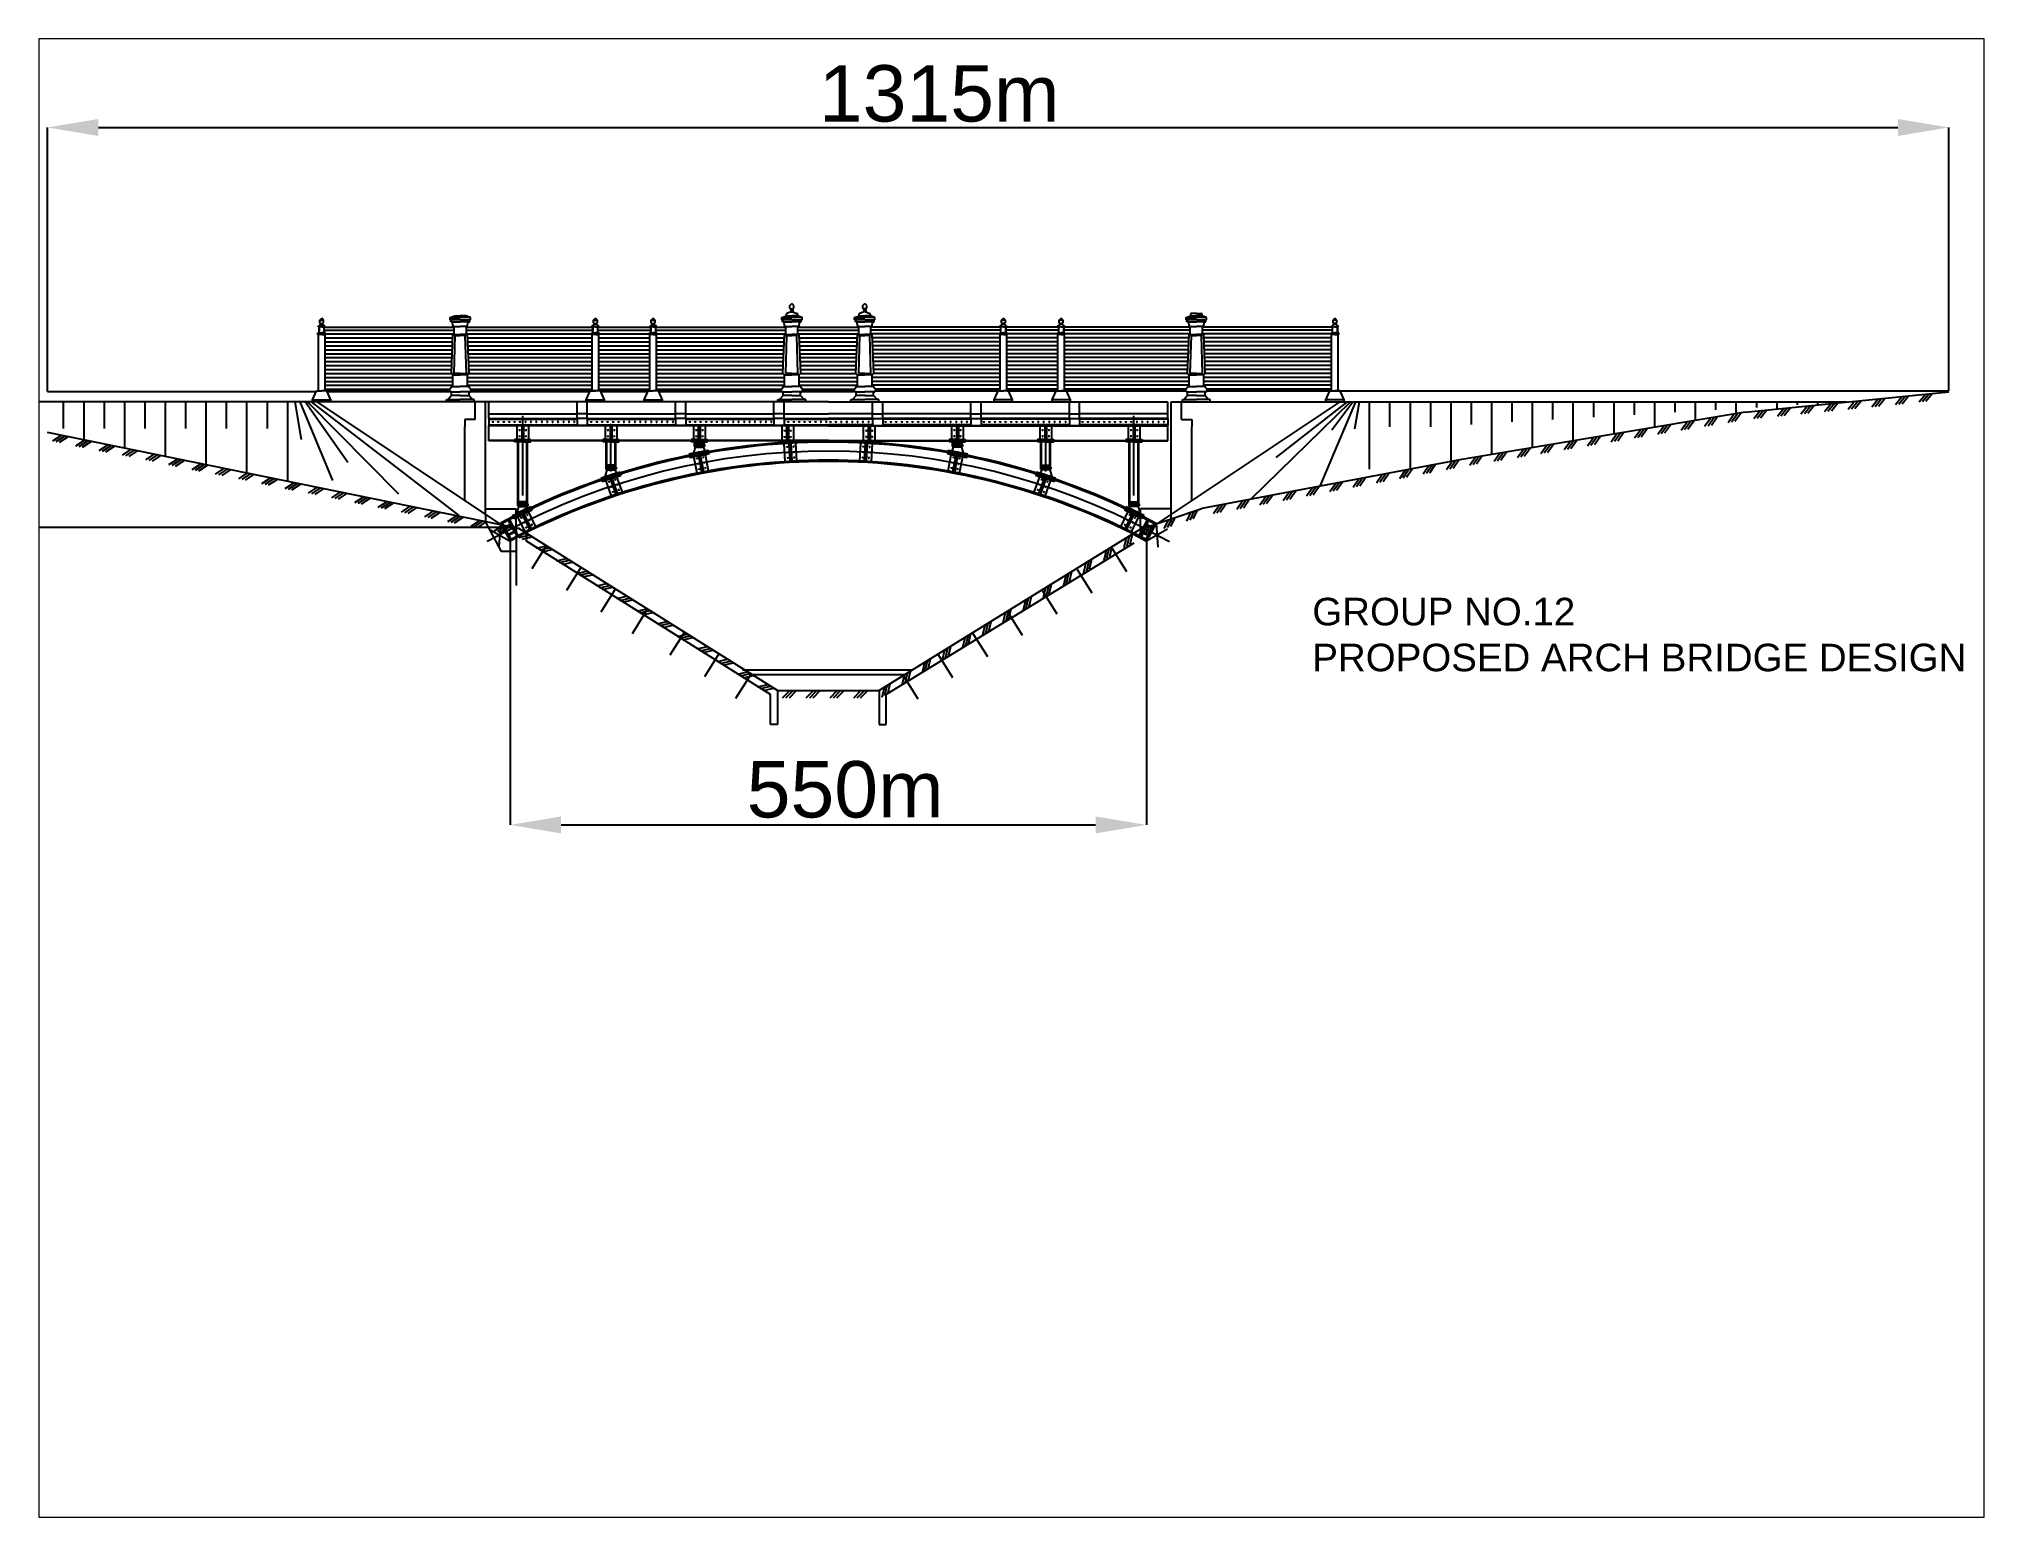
# Paper-space layout 'dwgmodels.com' of a CAD drawing. Header units: millimetres. Extents: x 1 to 255, y 1 to 193.
# The model-space entities are those that its viewports show. They can reach past a viewport. Long polylines and large blocks are cut down to what shows.
import ezdxf

# ---------------------------------------------------------------- set-up
doc = ezdxf.new("R2010")
doc.units = ezdxf.units.MM
doc.layers.add('axis', color=40, linetype='Continuous')
doc.layers.add('dwgmodels.com', color=40, linetype='Continuous')
doc.styles.get("Standard").update_dxf_attribs({"font": 'arial.ttf'})
doc.dimstyles.new('dwgmodels.com', dxfattribs={"dimtxt": 2.5, "dimasz": 2.5, "dimexe": 1.25, "dimexo": 0.625, "dimtad": 1, "dimtxsty": 'Standard', "dimcen": 2.5, "dimadec": 0, "dimazin": 0, "dimtfac": 1, "dimtmove": 0, "dimatfit": 3, "dimfxl": 1, "dimarcsym": 0})

psp = doc.layouts.new('dwgmodels.com')

msp = doc.modelspace()

# ---------------------------------------------------------------- texts
msp.add_text('1315m', height=830).set_placement((13291.221, 17257.211))
at = {"attachment_point": 1}
for s, width, insert, char_height in [('GROUP NO.12\\PPROPOSED ARCH BRIDGE DESIGN ', 10592.80362, (20557.402, 10244.317), 405.54011), ('550m', 347.44617, (12228.592, 7839.774), 830)]:
    msp.add_mtext_dynamic_manual_height_columns(s, width=width, gutter_width=2027.701, heights=[0], dxfattribs=dict(at, insert=insert, char_height=char_height))

# ---------------------------------------------------------------- blocks, each defined once
blk = doc.blocks.new('*D1')
at = {"color": 0, "lineweight": -2, "transparency": 16777216}
for p, q in [((1931, 13284), (1931, 17171)), ((29931, 13291), (29931, 17171))]:
    blk.add_line(p, q, dxfattribs=at)
at = {"lineweight": -2, "transparency": 16777216}
blk.add_line((2681, 17170), (29181, 17170), dxfattribs=at)
at = {"transparency": 16777216}
for points in [[(2681, 17295), (2681, 17045), (1931, 17170)], [(29181, 17295), (29181, 17045), (29931, 17170)]]:
    blk.add_solid(points, dxfattribs=at)
at = {"layer": 'Defpoints', "color": 0, "transparency": 16777216}
for p in [(29931, 17170), (1931, 13283), (29931, 13290)]:
    blk.add_point(p, dxfattribs=at)
at = {"color": 0, "transparency": 16777216, "insert": (15931, 17172), "char_height": 2.5, "attachment_point": 5}
blk.add_mtext('28000,06', dxfattribs=at)
blk = doc.blocks.new('*D3')
at = {"color": 0, "lineweight": -2, "transparency": 16777216}
for p, q in [((8796, 13128), (43, 13128)), ((45, 12029), (45, 12378)), ((8796, 11279), (43, 11279))]:
    blk.add_line(p, q, dxfattribs=at)
at = {"color": 0, "transparency": 16777216}
for points in [[(-80, 12378), (170, 12378), (45, 13128)], [(-80, 12029), (170, 12029), (45, 11279)]]:
    blk.add_solid(points, dxfattribs=at)
at = {"layer": 'Defpoints', "color": 0, "transparency": 16777216}
for p in [(45, 13128), (8797, 13128), (8797, 11279)]:
    blk.add_point(p, dxfattribs=at)
at = {"color": 0, "transparency": 16777216, "insert": (43, 12204), "char_height": 2.5, "attachment_point": 5, "rotation": 90}
blk.add_mtext('1849,22', dxfattribs=at)
blk = doc.blocks.new('*D4')
at = {"color": 0, "lineweight": -2, "transparency": 16777216}
for p, q in [((8744, 11080), (8744, 6899)), ((18117, 11080), (18117, 6899)), ((9494, 6900), (17367, 6900))]:
    blk.add_line(p, q, dxfattribs=at)
at = {"color": 0, "transparency": 16777216}
for points in [[(9494, 7025), (9494, 6775), (8744, 6900)], [(17367, 7025), (17367, 6775), (18117, 6900)]]:
    blk.add_solid(points, dxfattribs=at)
at = {"layer": 'Defpoints', "color": 0, "transparency": 16777216}
for p in [(8744, 11081), (18117, 11081), (18117, 6900)]:
    blk.add_point(p, dxfattribs=at)
at = {"color": 0, "transparency": 16777216, "insert": (13431, 6902), "char_height": 2.5, "attachment_point": 5}
blk.add_mtext('9373,58', dxfattribs=at)

# ---------------------------------------------------------------- dimensions: what is measured, and where the dimension line sits
for base, p1, p2, override, picture, middle in [((29930.668, 17170.017), (1930.607, 13283.444), (29930.668, 13290.025), {"dimasz": 750, "dimsah": 1, "dimclrd": 256}, '*D1', (15930.637, 17172.145)), ((18117.321, 6900.203), (8743.743, 11080.816), (18117.321, 11080.534), {"dimasz": 750}, '*D4', (13430.532, 6902.331))]:
    dim = msp.add_linear_dim(base=base, p1=p1, p2=p2, dimstyle='dwgmodels.com', override=override)
    dim.commit()
    dim.dimension.update_dxf_attribs({"geometry": picture, "text_midpoint": middle})
dim = msp.add_linear_dim(base=(44.679, 13128.112), p1=(8796.767, 11278.895), p2=(8796.767, 13128.112), angle=90, dimstyle='dwgmodels.com', override={"dimasz": 750})
dim.commit()
dim.dimension.update_dxf_attribs({"geometry": '*D3', "text_midpoint": (42.552, 12203.503)})

# ---------------------------------------------------------------- linework, layer by layer
at = {"color": 0, "linetype": 'ByBlock', "lineweight": -2}
for p, q in [((5941.844, 14332.295), (5969.926, 14362.338)), ((5941.844, 14292.321), (5941.844, 14332.295)), ((5941.844, 14332.295), (5998.009, 14332.295)), ((5998.009, 14332.295), (5969.926, 14362.338)), ((5998.009, 14292.321), (5998.009, 14332.295)), ((7861.761, 14371.407), (7931.221, 14397.984)), ((7861.761, 14371.407), (7931.221, 14397.984)), ((7861.761, 14335.97), (7861.761, 14371.407)), ((7861.761, 14371.407), (8011.29, 14371.407)), ((7861.761, 14335.97), (7861.761, 14371.407)), ((8011.29, 14335.97), (7861.761, 14335.97)), ((7872.106, 14307.178), (7872.106, 14335.97)), ((7872.106, 14307.178), (7872.106, 14335.97)), ((7931.221, 14397.984), (8011.29, 14397.984)), ((8091.358, 14397.984), (8011.29, 14397.984)), ((8160.819, 14371.407), (8011.29, 14371.407)), ((8011.29, 14335.97), (8160.819, 14335.97)), ((8160.819, 14371.407), (8091.358, 14397.984)), ((8150.474, 14307.178), (8150.474, 14335.97)), ((8160.819, 14335.97), (8160.819, 14371.407)), ((9973.115, 14332.295), (10001.197, 14362.338)), ((9973.115, 14292.321), (9973.115, 14332.295)), ((9973.115, 14332.295), (10029.28, 14332.295)), ((10029.28, 14332.295), (10001.197, 14362.338)), ((10029.28, 14292.321), (10029.28, 14332.295)), ((10824.06, 14332.295), (10852.142, 14362.338)), ((10824.06, 14292.321), (10824.06, 14332.295)), ((10824.06, 14332.295), (10880.225, 14332.295)), ((10880.225, 14332.295), (10852.142, 14362.338)), ((10880.225, 14292.321), (10880.225, 14332.295)), ((12743.977, 14371.407), (12813.438, 14397.984)), ((12743.977, 14335.97), (12743.977, 14371.407)), ((12743.977, 14371.407), (12893.506, 14371.407)), ((12893.506, 14335.97), (12743.977, 14335.97)), ((12754.322, 14307.178), (12754.322, 14335.97)), ((12813.438, 14397.984), (12893.506, 14397.984)), ((12878.14, 14454.493), (12821.022, 14430.576)), ((12865.423, 14548.023), (12893.506, 14578.066)), ((12865.423, 14508.049), (12865.423, 14548.023)), ((12878.14, 14497.068), (12865.423, 14508.049)), ((12878.14, 14491.095), (12878.14, 14497.068)), ((12878.14, 14497.068), (12908.872, 14497.068)), ((12878.14, 14491.095), (12908.872, 14491.095)), ((12878.14, 14491.095), (12878.14, 14454.493)), ((12878.14, 14454.493), (12908.872, 14454.493)), ((12921.588, 14548.023), (12893.506, 14578.066)), ((12973.574, 14397.984), (12893.506, 14397.984)), ((13043.035, 14371.407), (12893.506, 14371.407)), ((12893.506, 14335.97), (13043.035, 14335.97)), ((12908.872, 14497.068), (12921.588, 14508.049)), ((12908.872, 14491.095), (12908.872, 14497.068)), ((12908.872, 14491.095), (12908.872, 14454.493)), ((12908.872, 14454.493), (12965.989, 14430.576)), ((12921.588, 14508.049), (12921.588, 14548.023)), ((13043.035, 14371.407), (12973.574, 14397.984)), ((13032.69, 14307.178), (13032.69, 14335.97)), ((13043.035, 14335.97), (13043.035, 14371.407)), ((13818.18, 14371.407), (13887.641, 14397.984)), ((13818.18, 14335.97), (13818.18, 14371.407)), ((13818.18, 14371.407), (13967.709, 14371.407)), ((13967.709, 14335.97), (13818.18, 14335.97)), ((13828.525, 14307.178), (13828.525, 14335.97)), ((13887.641, 14397.984), (13967.709, 14397.984)), ((13952.342, 14454.493), (13895.225, 14430.576)), ((13939.626, 14548.023), (13967.709, 14578.066)), ((13939.626, 14508.049), (13939.626, 14548.023)), ((13952.342, 14497.068), (13939.626, 14508.049)), ((13952.342, 14491.095), (13952.342, 14497.068)), ((13983.075, 14497.068), (13952.342, 14497.068)), ((13983.075, 14491.095), (13952.342, 14491.095)), ((13952.342, 14491.095), (13952.342, 14454.493)), ((13983.075, 14454.493), (13952.342, 14454.493)), ((13995.791, 14548.023), (13967.709, 14578.066)), ((14047.777, 14397.984), (13967.709, 14397.984)), ((14117.238, 14371.407), (13967.709, 14371.407)), ((13967.709, 14335.97), (14117.238, 14335.97)), ((13983.075, 14497.068), (13995.791, 14508.049)), ((13983.075, 14491.095), (13983.075, 14497.068)), ((13983.075, 14491.095), (13983.075, 14454.493)), ((13983.075, 14454.493), (14040.192, 14430.576)), ((13995.791, 14508.049), (13995.791, 14548.023)), ((14117.238, 14371.407), (14047.777, 14397.984)), ((14106.893, 14307.178), (14106.893, 14335.97)), ((14117.238, 14335.97), (14117.238, 14371.407)), ((15980.99, 14332.295), (16009.072, 14362.338)), ((15980.99, 14292.321), (15980.99, 14332.295)), ((16037.155, 14332.295), (15980.99, 14332.295)), ((16037.155, 14332.295), (16009.072, 14362.338)), ((16037.155, 14292.321), (16037.155, 14332.295)), ((16831.935, 14332.295), (16860.017, 14362.338)), ((16831.935, 14292.321), (16831.935, 14332.295)), ((16888.1, 14332.295), (16831.935, 14332.295)), ((16888.1, 14332.295), (16860.017, 14362.338)), ((16888.1, 14292.321), (16888.1, 14332.295)), ((18700.396, 14371.407), (18769.857, 14397.984)), ((18700.396, 14335.97), (18700.396, 14371.407)), ((18700.396, 14371.407), (18849.925, 14371.407)), ((18849.925, 14335.97), (18700.396, 14335.97)), ((18710.741, 14307.178), (18710.741, 14335.97)), ((18769.857, 14397.984), (18849.925, 14397.984)), ((18849.925, 14430.576), (18777.441, 14430.576)), ((18849.925, 14430.576), (18922.408, 14430.576)), ((18929.993, 14397.984), (18849.925, 14397.984)), ((18999.454, 14371.407), (18849.925, 14371.407)), ((18849.925, 14335.97), (18999.454, 14335.97)), ((18999.454, 14371.407), (18929.993, 14397.984)), ((18989.109, 14307.178), (18989.109, 14335.97)), ((18999.454, 14335.97), (18999.454, 14371.407)), ((20863.206, 14332.295), (20891.288, 14362.338)), ((20863.206, 14292.321), (20863.206, 14332.295)), ((20919.371, 14332.295), (20863.206, 14332.295)), ((20919.371, 14332.295), (20891.288, 14362.338)), ((20919.371, 14292.321), (20919.371, 14332.295)), ((5914.856, 14147.562), (5969.709, 14147.562)), ((5914.856, 14123.833), (5914.856, 14147.562)), ((5969.709, 14123.833), (5914.856, 14123.833)), ((5917.519, 14241.687), (5954.56, 14275.367)), ((5917.519, 14234.34), (5917.519, 14241.687)), ((5969.709, 14234.34), (5917.519, 14234.34)), ((6021.251, 14239.715), (5918.273, 14239.715)), ((5921.106, 13290.025), (5921.106, 14123.833)), ((5932.445, 14147.562), (5932.445, 14234.34)), ((5932.445, 14230.373), (5932.445, 14165.077)), ((5954.56, 14281.34), (5941.844, 14292.321)), ((5954.56, 14275.367), (5954.56, 14281.34)), ((5954.56, 14281.34), (5985.293, 14281.34)), ((5954.56, 14275.367), (5985.293, 14275.367)), ((5969.709, 14234.34), (6022.333, 14234.34)), ((5969.709, 14123.833), (6024.996, 14123.833)), ((6024.996, 14147.562), (5970.144, 14147.562)), ((5985.293, 14281.34), (5998.009, 14292.321)), ((5985.293, 14275.367), (5985.293, 14281.34)), ((6022.333, 14241.687), (5985.293, 14275.367)), ((6007.407, 14147.562), (6007.407, 14234.34)), ((6007.407, 14230.373), (7920.874, 14230.373)), ((6007.407, 14187.497), (7920.874, 14187.497)), ((6008.689, 14239.715), (6021.251, 14239.715)), ((6018.746, 13290.025), (6018.746, 14123.833)), ((6018.746, 14071.23), (7901.256, 14071.23)), ((6022.333, 14234.34), (6022.333, 14241.687)), ((6024.996, 14123.833), (6024.996, 14147.562)), ((6024.996, 14129.364), (7920.874, 14129.364)), ((7893.535, 14307.178), (7872.106, 14307.178)), ((7893.535, 14307.178), (7872.106, 14307.178)), ((7880.692, 13545.541), (7903.14, 14119.378)), ((7880.692, 13545.541), (7903.14, 14119.378)), ((7908.312, 14239.715), (7893.535, 14307.178)), ((7893.535, 14307.178), (8011.29, 14307.178)), ((7908.312, 14239.715), (7893.535, 14307.178)), ((7903.14, 14119.378), (8011.29, 14119.378)), ((7920.874, 14239.715), (7908.312, 14239.715)), ((7908.312, 14239.715), (8011.29, 14239.715)), ((7920.874, 14239.715), (7908.312, 14239.715)), ((7920.874, 14119.378), (7920.874, 14239.715)), ((7920.874, 14119.378), (7920.874, 14239.715)), ((7922.551, 13547.352), (7937.613, 14105.808)), ((7922.551, 13547.352), (7937.613, 14105.808)), ((7937.613, 14105.808), (8011.29, 14105.808)), ((8129.044, 14307.178), (8011.29, 14307.178)), ((8114.267, 14239.715), (8011.29, 14239.715)), ((8119.44, 14119.378), (8011.29, 14119.378)), ((8084.966, 14105.808), (8011.29, 14105.808)), ((8100.029, 13547.352), (8084.966, 14105.808)), ((8101.705, 14119.378), (8101.705, 14239.715)), ((8101.705, 14239.715), (8114.267, 14239.715)), ((8101.705, 14239.715), (8101.705, 14230.373)), ((8101.705, 14230.373), (9963.716, 14230.373)), ((8101.705, 14165.077), (8101.705, 14187.497)), ((8101.705, 14187.497), (9963.716, 14187.497)), ((8101.705, 14129.364), (9946.127, 14129.364)), ((8114.267, 14239.715), (8129.044, 14307.178)), ((8141.888, 13545.541), (8119.44, 14119.378)), ((8121.323, 14071.23), (9952.377, 14071.23)), ((8129.044, 14307.178), (8150.474, 14307.178)), ((9946.127, 14123.833), (9946.127, 14147.562)), ((9946.127, 14147.562), (10000.98, 14147.562)), ((10000.98, 14123.833), (9946.127, 14123.833)), ((9948.79, 14241.687), (9985.831, 14275.367)), ((9948.79, 14234.34), (9948.79, 14241.687)), ((10000.98, 14234.34), (9948.79, 14234.34)), ((9952.377, 13290.025), (9952.377, 14123.833)), ((9963.716, 14147.562), (9963.716, 14234.34)), ((9963.716, 14230.373), (9963.716, 14165.077)), ((9985.831, 14281.34), (9973.115, 14292.321)), ((9985.831, 14275.367), (9985.831, 14281.34)), ((9985.831, 14281.34), (10016.563, 14281.34)), ((9985.831, 14275.367), (10016.563, 14275.367)), ((10000.98, 14234.34), (10053.604, 14234.34)), ((10000.98, 14123.833), (10056.267, 14123.833)), ((10056.267, 14147.562), (10001.415, 14147.562)), ((10016.563, 14281.34), (10029.28, 14292.321)), ((10016.563, 14275.367), (10016.563, 14281.34)), ((10053.604, 14241.687), (10016.563, 14275.367)), ((10038.678, 14147.562), (10038.678, 14234.34)), ((10038.678, 14230.373), (10814.662, 14230.373)), ((10038.678, 14187.497), (10814.662, 14187.497)), ((10050.017, 13290.025), (10050.017, 14123.833)), ((10050.017, 14071.23), (10803.322, 14071.23)), ((10053.604, 14234.34), (10053.604, 14241.687)), ((10056.267, 14123.833), (10056.267, 14147.562)), ((10056.267, 14129.364), (10797.072, 14129.364)), ((10797.072, 14123.833), (10797.072, 14147.562)), ((10797.072, 14147.562), (10851.925, 14147.562)), ((10851.925, 14123.833), (10797.072, 14123.833)), ((10799.736, 14241.687), (10836.776, 14275.367)), ((10799.736, 14234.34), (10799.736, 14241.687)), ((10851.925, 14234.34), (10799.736, 14234.34)), ((10903.467, 14239.715), (10800.49, 14239.715)), ((10803.322, 13290.025), (10803.322, 14123.833)), ((10814.662, 14147.562), (10814.662, 14234.34)), ((10814.662, 14230.373), (10814.662, 14165.077)), ((10836.776, 14281.34), (10824.06, 14292.321)), ((10836.776, 14275.367), (10836.776, 14281.34)), ((10836.776, 14281.34), (10867.509, 14281.34)), ((10836.776, 14275.367), (10867.509, 14275.367)), ((10851.925, 14234.34), (10904.549, 14234.34)), ((10851.925, 14123.833), (10907.213, 14123.833)), ((10907.213, 14147.562), (10852.36, 14147.562)), ((10867.509, 14281.34), (10880.225, 14292.321)), ((10867.509, 14275.367), (10867.509, 14281.34)), ((10904.549, 14241.687), (10867.509, 14275.367)), ((10889.623, 14147.562), (10889.623, 14234.34)), ((10889.623, 14230.373), (12803.091, 14230.373)), ((10889.623, 14187.497), (12803.091, 14187.497)), ((10890.905, 14239.715), (10903.467, 14239.715)), ((10900.962, 13290.025), (10900.962, 14123.833)), ((10900.962, 14071.23), (12783.472, 14071.23)), ((10904.549, 14234.34), (10904.549, 14241.687)), ((10907.213, 14123.833), (10907.213, 14147.562)), ((10907.213, 14129.364), (12803.091, 14129.364)), ((12775.752, 14307.178), (12754.322, 14307.178)), ((12762.908, 13545.541), (12785.356, 14119.378)), ((12790.529, 14239.715), (12775.752, 14307.178)), ((12775.752, 14307.178), (12893.506, 14307.178)), ((12785.356, 14119.378), (12893.506, 14119.378)), ((12803.091, 14239.715), (12790.529, 14239.715)), ((12790.529, 14239.715), (12893.506, 14239.715)), ((12803.091, 14119.378), (12803.091, 14239.715)), ((12804.767, 13547.352), (12819.83, 14105.808)), ((12819.83, 14105.808), (12893.506, 14105.808)), ((13011.26, 14307.178), (12893.506, 14307.178)), ((12996.483, 14239.715), (12893.506, 14239.715)), ((13001.656, 14119.378), (12893.506, 14119.378)), ((12967.182, 14105.808), (12893.506, 14105.808)), ((12982.245, 13547.352), (12967.182, 14105.808)), ((12983.921, 14119.378), (12983.921, 14239.715)), ((12983.921, 14239.715), (12996.483, 14239.715)), ((12983.921, 14239.715), (12983.921, 14230.373)), ((12983.921, 14230.373), (13877.293, 14230.373)), ((12983.921, 14165.077), (12983.921, 14187.497)), ((12983.921, 14187.497), (13877.293, 14187.497)), ((12983.921, 14129.364), (13877.293, 14129.364)), ((12996.483, 14239.715), (13011.26, 14307.178)), ((13024.104, 13545.541), (13001.656, 14119.378)), ((13003.54, 14071.23), (13857.675, 14071.23)), ((13011.26, 14307.178), (13032.69, 14307.178)), ((13849.955, 14307.178), (13828.525, 14307.178)), ((13837.111, 13545.541), (13859.559, 14119.378)), ((13864.731, 14239.715), (13849.955, 14307.178)), ((13849.955, 14307.178), (13967.709, 14307.178)), ((13859.559, 14119.378), (13967.709, 14119.378)), ((13877.293, 14239.715), (13864.731, 14239.715)), ((13864.731, 14239.715), (13967.709, 14239.715)), ((13877.293, 14119.378), (13877.293, 14239.715)), ((13877.293, 14239.715), (13877.293, 14230.373)), ((13877.293, 14165.077), (13877.293, 14187.497)), ((13878.97, 13547.352), (13894.033, 14105.808)), ((13894.033, 14105.808), (13967.709, 14105.808)), ((14085.463, 14307.178), (13967.709, 14307.178)), ((14070.686, 14239.715), (13967.709, 14239.715)), ((14075.859, 14119.378), (13967.709, 14119.378)), ((14041.385, 14105.808), (13967.709, 14105.808)), ((14056.448, 13547.352), (14041.385, 14105.808)), ((14058.124, 14119.378), (14058.124, 14239.715)), ((14058.124, 14239.715), (14070.686, 14239.715)), ((15971.591, 14230.373), (14058.124, 14230.373)), ((15971.591, 14187.497), (14058.124, 14187.497)), ((15954.002, 14129.364), (14058.124, 14129.364)), ((14070.686, 14239.715), (14085.463, 14307.178)), ((14098.307, 13545.541), (14075.859, 14119.378)), ((15960.252, 14071.23), (14077.742, 14071.23)), ((14085.463, 14307.178), (14106.893, 14307.178)), ((15954.002, 14123.833), (15954.002, 14147.562)), ((15954.002, 14147.562), (16008.855, 14147.562)), ((16009.29, 14123.833), (15954.002, 14123.833)), ((15956.666, 14241.687), (15993.706, 14275.367)), ((15956.666, 14234.34), (15956.666, 14241.687)), ((16009.29, 14234.34), (15956.666, 14234.34)), ((15970.31, 14239.715), (15957.748, 14239.715)), ((15957.748, 14239.715), (16060.725, 14239.715)), ((15960.252, 13290.025), (15960.252, 14123.833)), ((15971.591, 14147.562), (15971.591, 14234.34)), ((15993.706, 14281.34), (15980.99, 14292.321)), ((15993.706, 14275.367), (15993.706, 14281.34)), ((16024.439, 14281.34), (15993.706, 14281.34)), ((16024.439, 14275.367), (15993.706, 14275.367)), ((16009.29, 14234.34), (16061.479, 14234.34)), ((16064.142, 14147.562), (16009.29, 14147.562)), ((16009.29, 14123.833), (16064.142, 14123.833)), ((16024.439, 14281.34), (16037.155, 14292.321)), ((16024.439, 14275.367), (16024.439, 14281.34)), ((16061.479, 14241.687), (16024.439, 14275.367)), ((16046.553, 14147.562), (16046.553, 14234.34)), ((16046.553, 14230.373), (16046.553, 14165.077)), ((16822.537, 14230.373), (16046.553, 14230.373)), ((16822.537, 14187.497), (16046.553, 14187.497)), ((16057.892, 13290.025), (16057.892, 14123.833)), ((16811.197, 14071.23), (16057.892, 14071.23)), ((16061.479, 14234.34), (16061.479, 14241.687)), ((16064.142, 14123.833), (16064.142, 14147.562)), ((16804.947, 14129.364), (16064.142, 14129.364)), ((16804.947, 14123.833), (16804.947, 14147.562)), ((16804.947, 14147.562), (16859.8, 14147.562)), ((16860.235, 14123.833), (16804.947, 14123.833)), ((16807.611, 14241.687), (16844.651, 14275.367)), ((16807.611, 14234.34), (16807.611, 14241.687)), ((16860.235, 14234.34), (16807.611, 14234.34)), ((16811.197, 13290.025), (16811.197, 14123.833)), ((16822.537, 14147.562), (16822.537, 14234.34)), ((16844.651, 14281.34), (16831.935, 14292.321)), ((16844.651, 14275.367), (16844.651, 14281.34)), ((16875.384, 14281.34), (16844.651, 14281.34)), ((16875.384, 14275.367), (16844.651, 14275.367)), ((16860.235, 14234.34), (16912.424, 14234.34)), ((16915.088, 14147.562), (16860.235, 14147.562)), ((16860.235, 14123.833), (16915.088, 14123.833)), ((16875.384, 14281.34), (16888.1, 14292.321)), ((16875.384, 14275.367), (16875.384, 14281.34)), ((16912.424, 14241.687), (16875.384, 14275.367)), ((16897.498, 14147.562), (16897.498, 14234.34)), ((18759.51, 14230.373), (16897.498, 14230.373)), ((16897.498, 14230.373), (16897.498, 14165.077)), ((18759.51, 14187.497), (16897.498, 14187.497)), ((16908.838, 13290.025), (16908.838, 14123.833)), ((18739.891, 14071.23), (16908.838, 14071.23)), ((16912.424, 14234.34), (16912.424, 14241.687)), ((16915.088, 14123.833), (16915.088, 14147.562)), ((18759.51, 14129.364), (16915.088, 14129.364)), ((18732.171, 14307.178), (18710.741, 14307.178)), ((18719.327, 13545.541), (18741.775, 14119.378)), ((18746.948, 14239.715), (18732.171, 14307.178)), ((18732.171, 14307.178), (18849.925, 14307.178)), ((18741.775, 14119.378), (18849.925, 14119.378)), ((18759.51, 14239.715), (18746.948, 14239.715)), ((18746.948, 14239.715), (18849.925, 14239.715)), ((18759.51, 14119.378), (18759.51, 14239.715)), ((18759.51, 14239.715), (18759.51, 14230.373)), ((18759.51, 14165.077), (18759.51, 14187.497)), ((18761.186, 13547.352), (18776.249, 14105.808)), ((18776.249, 14105.808), (18849.925, 14105.808)), ((18967.679, 14307.178), (18849.925, 14307.178)), ((18952.902, 14239.715), (18849.925, 14239.715)), ((18958.075, 14119.378), (18849.925, 14119.378)), ((18923.601, 14105.808), (18849.925, 14105.808)), ((18938.664, 13547.352), (18923.601, 14105.808)), ((18938.664, 13547.352), (18923.601, 14105.808)), ((18938.664, 13547.352), (18923.601, 14105.808)), ((18940.34, 14119.378), (18940.34, 14239.715)), ((18940.34, 14239.715), (18952.902, 14239.715)), ((18940.34, 14119.378), (18940.34, 14239.715)), ((18940.34, 14239.715), (18952.902, 14239.715)), ((18940.34, 14119.378), (18940.34, 14239.715)), ((18940.34, 14239.715), (18952.902, 14239.715)), ((20853.808, 14230.373), (18940.34, 14230.373)), ((20853.808, 14187.497), (18940.34, 14187.497)), ((20836.218, 14129.364), (18940.34, 14129.364)), ((18952.902, 14239.715), (18967.679, 14307.178)), ((18980.523, 13545.541), (18958.075, 14119.378)), ((18980.523, 13545.541), (18958.075, 14119.378)), ((18980.523, 13545.541), (18958.075, 14119.378)), ((20842.468, 14071.23), (18959.959, 14071.23)), ((18967.679, 14307.178), (18989.109, 14307.178)), ((20836.218, 14123.833), (20836.218, 14147.562)), ((20836.218, 14147.562), (20891.071, 14147.562)), ((20891.506, 14123.833), (20836.218, 14123.833)), ((20838.882, 14241.687), (20875.922, 14275.367)), ((20838.882, 14234.34), (20838.882, 14241.687)), ((20891.506, 14234.34), (20838.882, 14234.34)), ((20852.526, 14239.715), (20839.964, 14239.715)), ((20839.964, 14239.715), (20942.941, 14239.715)), ((20842.468, 13290.025), (20842.468, 14123.833)), ((20853.808, 14147.562), (20853.808, 14234.34)), ((20875.922, 14281.34), (20863.206, 14292.321)), ((20875.922, 14275.367), (20875.922, 14281.34)), ((20906.655, 14281.34), (20875.922, 14281.34)), ((20906.655, 14275.367), (20875.922, 14275.367)), ((20891.506, 14234.34), (20943.695, 14234.34)), ((20946.359, 14147.562), (20891.506, 14147.562)), ((20891.506, 14123.833), (20946.359, 14123.833)), ((20906.655, 14281.34), (20919.371, 14292.321)), ((20906.655, 14275.367), (20906.655, 14281.34)), ((20943.695, 14241.687), (20906.655, 14275.367)), ((20928.769, 14147.562), (20928.769, 14234.34)), ((20928.769, 14230.373), (20928.769, 14165.077)), ((20940.109, 13290.025), (20940.109, 14123.833)), ((20943.695, 14234.34), (20943.695, 14241.687)), ((20946.359, 14123.833), (20946.359, 14147.562)), ((6018.746, 14013.096), (7898.982, 14013.096)), ((6018.746, 13954.963), (7896.708, 13954.963)), ((6018.746, 13896.829), (7894.434, 13896.829)), ((6018.746, 13838.696), (7892.16, 13838.696)), ((6018.746, 13780.562), (7889.886, 13780.562)), ((8123.597, 14013.096), (9952.377, 14013.096)), ((8125.872, 13954.963), (9952.377, 13954.963)), ((8128.146, 13896.829), (9952.377, 13896.829)), ((8130.42, 13838.696), (9952.377, 13838.696)), ((8132.694, 13780.562), (9952.377, 13780.562)), ((10050.017, 14013.096), (10803.322, 14013.096)), ((10050.017, 13954.963), (10803.322, 13954.963)), ((10050.017, 13896.829), (10803.322, 13896.829)), ((10050.017, 13838.696), (10803.322, 13838.696)), ((10050.017, 13780.562), (10803.322, 13780.562)), ((10900.962, 14013.096), (12781.198, 14013.096)), ((10900.962, 13954.963), (12778.924, 13954.963)), ((10900.962, 13896.829), (12776.65, 13896.829)), ((10900.962, 13838.696), (12774.376, 13838.696)), ((10900.962, 13780.562), (12772.102, 13780.562)), ((13005.814, 14013.096), (13855.401, 14013.096)), ((13008.088, 13954.963), (13853.127, 13954.963)), ((13010.362, 13896.829), (13850.853, 13896.829)), ((13012.636, 13838.696), (13848.579, 13838.696)), ((13014.91, 13780.562), (13846.305, 13780.562)), ((15960.252, 14013.096), (14080.016, 14013.096)), ((15960.252, 13954.963), (14082.291, 13954.963)), ((15960.252, 13896.829), (14084.565, 13896.829)), ((15960.252, 13838.696), (14086.839, 13838.696)), ((15960.252, 13780.562), (14089.113, 13780.562)), ((16811.197, 14013.096), (16057.892, 14013.096)), ((16811.197, 13954.963), (16057.892, 13954.963)), ((16811.197, 13896.829), (16057.892, 13896.829)), ((16811.197, 13838.696), (16057.892, 13838.696)), ((16811.197, 13780.562), (16057.892, 13780.562)), ((18737.617, 14013.096), (16908.838, 14013.096)), ((18735.343, 13954.963), (16908.838, 13954.963)), ((18733.069, 13896.829), (16908.838, 13896.829)), ((18730.795, 13838.696), (16908.838, 13838.696)), ((18728.521, 13780.562), (16908.838, 13780.562)), ((20842.468, 14013.096), (18962.233, 14013.096)), ((20842.468, 13954.963), (18964.507, 13954.963)), ((20842.468, 13896.829), (18966.781, 13896.829)), ((20842.468, 13838.696), (18969.055, 13838.696)), ((20842.468, 13780.562), (18971.329, 13780.562)), ((6018.746, 13722.428), (7887.611, 13722.428)), ((6018.746, 13664.295), (7885.337, 13664.295)), ((6018.746, 13606.161), (7883.063, 13606.161)), ((6018.746, 13548.027), (7920.874, 13548.027)), ((6018.746, 13489.894), (7903.029, 13489.894)), ((7903.029, 13525.893), (7880.692, 13545.541)), ((7903.029, 13525.893), (7880.692, 13545.541)), ((7903.029, 13357.518), (7903.029, 13525.893)), ((7903.029, 13525.893), (8011.29, 13525.893)), ((7903.029, 13357.518), (7903.029, 13525.893)), ((8011.29, 13547.352), (7922.551, 13547.352)), ((8011.29, 13547.352), (8100.029, 13547.352)), ((8119.55, 13525.893), (8011.29, 13525.893)), ((8101.705, 13548.027), (9952.377, 13548.027)), ((8119.55, 13525.893), (8141.888, 13545.541)), ((8119.55, 13357.518), (8119.55, 13525.893)), ((8119.55, 13489.894), (9952.377, 13489.894)), ((8134.968, 13722.428), (9952.377, 13722.428)), ((8137.242, 13664.295), (9952.377, 13664.295)), ((8139.516, 13606.161), (9952.377, 13606.161)), ((10050.017, 13722.428), (10803.322, 13722.428)), ((10050.017, 13664.295), (10803.322, 13664.295)), ((10050.017, 13606.161), (10803.322, 13606.161)), ((10050.017, 13548.027), (10803.322, 13548.027)), ((10050.017, 13489.894), (10803.322, 13489.894)), ((10900.962, 13722.428), (12769.828, 13722.428)), ((10900.962, 13664.295), (12767.553, 13664.295)), ((10900.962, 13606.161), (12765.279, 13606.161)), ((10900.962, 13548.027), (12763.005, 13548.027)), ((10900.962, 13489.894), (12785.246, 13489.894)), ((12785.246, 13525.893), (12762.908, 13545.541)), ((12785.246, 13357.518), (12785.246, 13525.893)), ((12785.246, 13525.893), (12893.506, 13525.893)), ((12893.506, 13547.352), (12804.767, 13547.352)), ((12893.506, 13547.352), (12982.245, 13547.352)), ((13001.766, 13525.893), (12893.506, 13525.893)), ((13001.766, 13525.893), (13024.104, 13545.541)), ((13001.766, 13357.518), (13001.766, 13525.893)), ((13001.766, 13489.894), (13859.448, 13489.894)), ((13017.184, 13722.428), (13844.03, 13722.428)), ((13019.458, 13664.295), (13841.756, 13664.295)), ((13021.732, 13606.161), (13839.482, 13606.161)), ((13024.007, 13548.027), (13837.208, 13548.027)), ((13859.448, 13525.893), (13837.111, 13545.541)), ((13859.448, 13357.518), (13859.448, 13525.893)), ((13859.448, 13525.893), (13967.709, 13525.893)), ((13967.709, 13547.352), (13878.97, 13547.352)), ((13967.709, 13547.352), (14056.448, 13547.352)), ((14075.969, 13525.893), (13967.709, 13525.893)), ((14075.969, 13525.893), (14098.307, 13545.541)), ((14075.969, 13357.518), (14075.969, 13525.893)), ((15960.252, 13489.894), (14075.969, 13489.894)), ((15960.252, 13722.428), (14091.387, 13722.428)), ((15960.252, 13664.295), (14093.661, 13664.295)), ((15960.252, 13606.161), (14095.935, 13606.161)), ((15960.252, 13548.027), (14098.209, 13548.027)), ((16811.197, 13722.428), (16057.892, 13722.428)), ((16811.197, 13664.295), (16057.892, 13664.295)), ((16811.197, 13606.161), (16057.892, 13606.161)), ((16811.197, 13548.027), (16057.892, 13548.027)), ((16811.197, 13489.894), (16057.892, 13489.894)), ((18726.247, 13722.428), (16908.838, 13722.428)), ((18723.972, 13664.295), (16908.838, 13664.295)), ((18721.698, 13606.161), (16908.838, 13606.161)), ((18719.424, 13548.027), (16908.838, 13548.027)), ((18741.665, 13489.894), (16908.838, 13489.894)), ((18741.665, 13525.893), (18719.327, 13545.541)), ((18741.665, 13357.518), (18741.665, 13525.893)), ((18741.665, 13525.893), (18849.925, 13525.893)), ((18849.925, 13547.352), (18761.186, 13547.352)), ((18849.925, 13547.352), (18938.664, 13547.352)), ((18958.185, 13525.893), (18849.925, 13525.893)), ((18958.185, 13525.893), (18980.523, 13545.541)), ((18958.185, 13525.893), (18980.523, 13545.541)), ((18958.185, 13525.893), (18980.523, 13545.541)), ((18958.185, 13357.518), (18958.185, 13525.893)), ((18958.185, 13357.518), (18958.185, 13525.893)), ((18958.185, 13357.518), (18958.185, 13525.893)), ((20842.468, 13489.894), (18958.185, 13489.894)), ((20842.468, 13722.428), (18973.603, 13722.428)), ((20842.468, 13664.295), (18975.877, 13664.295)), ((20842.468, 13606.161), (18978.151, 13606.161)), ((20842.468, 13548.027), (18980.426, 13548.027)), ((1930.607, 13283.444), (5891.256, 13283.444)), ((5834.699, 13157.274), (5894.206, 13290.025)), ((5894.206, 13290.025), (5969.709, 13290.025)), ((5894.206, 13290.025), (5921.106, 13290.025)), ((6045.647, 13290.025), (5970.144, 13290.025)), ((6018.746, 13431.76), (7903.029, 13431.76)), ((6018.746, 13373.627), (7903.029, 13373.627)), ((6018.746, 13315.493), (7856.285, 13315.493)), ((6045.647, 13290.025), (6018.746, 13290.025)), ((6105.154, 13157.274), (6045.647, 13290.025)), ((7857.787, 13290.025), (6045.647, 13290.025)), ((6048.597, 13283.444), (7860.609, 13283.444)), ((7883.363, 13222.661), (7830.622, 13161.93)), ((7883.363, 13222.661), (7830.622, 13161.93)), ((7832.46, 13290.025), (7857.787, 13290.025)), ((7863.697, 13276.246), (7850.288, 13307.505)), ((7863.697, 13276.246), (7850.288, 13307.505)), ((7883.363, 13276.246), (7863.697, 13276.246)), ((7883.363, 13276.246), (7863.697, 13276.246)), ((7883.363, 13222.661), (7883.363, 13276.246)), ((7883.363, 13276.246), (8011.29, 13276.246)), ((7883.363, 13222.661), (7883.363, 13276.246)), ((8011.29, 13222.661), (7883.363, 13222.661)), ((7887.832, 13357.518), (8011.29, 13357.518)), ((8134.747, 13357.518), (8011.29, 13357.518)), ((8139.217, 13276.246), (8011.29, 13276.246)), ((8011.29, 13222.661), (8139.217, 13222.661)), ((8119.55, 13431.76), (9952.377, 13431.76)), ((8119.55, 13373.627), (9952.377, 13373.627)), ((8139.217, 13222.661), (8139.217, 13276.246)), ((8139.217, 13276.246), (8158.882, 13276.246)), ((8139.217, 13222.661), (8191.958, 13161.93)), ((8158.882, 13276.246), (8172.291, 13307.505)), ((8161.97, 13283.444), (9922.527, 13283.444)), ((10803.322, 13290.025), (8164.793, 13290.025)), ((8166.294, 13315.493), (9952.377, 13315.493)), ((9865.97, 13157.274), (9925.477, 13290.025)), ((9925.477, 13290.025), (10000.98, 13290.025)), ((9925.477, 13290.025), (9952.377, 13290.025)), ((10076.918, 13290.025), (10001.415, 13290.025)), ((10050.017, 13431.76), (10803.322, 13431.76)), ((10050.017, 13373.627), (10803.322, 13373.627)), ((10050.017, 13315.493), (10803.322, 13315.493)), ((10076.918, 13290.025), (10050.017, 13290.025)), ((10136.425, 13157.274), (10076.918, 13290.025)), ((10079.868, 13283.444), (10773.472, 13283.444)), ((10716.915, 13157.274), (10776.422, 13290.025)), ((10776.422, 13290.025), (10851.925, 13290.025)), ((10776.422, 13290.025), (10803.322, 13290.025)), ((10927.863, 13290.025), (10852.36, 13290.025)), ((10900.962, 13431.76), (12785.246, 13431.76)), ((10900.962, 13373.627), (12785.246, 13373.627)), ((10900.962, 13315.493), (12738.501, 13315.493)), ((10927.863, 13290.025), (10900.962, 13290.025)), ((10987.37, 13157.274), (10927.863, 13290.025)), ((12740.003, 13290.025), (10927.863, 13290.025)), ((10930.813, 13283.444), (12742.826, 13283.444)), ((12740.003, 13290.025), (11295.986, 13290.025)), ((12765.579, 13222.661), (12712.838, 13161.93)), ((12714.676, 13290.025), (12740.003, 13290.025)), ((12745.913, 13276.246), (12732.505, 13307.505)), ((12765.579, 13276.246), (12745.913, 13276.246)), ((12765.579, 13222.661), (12765.579, 13276.246)), ((12765.579, 13276.246), (12893.506, 13276.246)), ((12893.506, 13222.661), (12765.579, 13222.661)), ((12770.049, 13357.518), (12893.506, 13357.518)), ((13016.963, 13357.518), (12893.506, 13357.518)), ((13021.433, 13276.246), (12893.506, 13276.246)), ((12893.506, 13222.661), (13021.433, 13222.661)), ((13001.766, 13431.76), (13859.448, 13431.76)), ((13001.766, 13373.627), (13859.448, 13373.627)), ((13021.433, 13222.661), (13021.433, 13276.246)), ((13021.433, 13276.246), (13041.099, 13276.246)), ((13021.433, 13222.661), (13074.174, 13161.93)), ((13041.099, 13276.246), (13054.507, 13307.505)), ((13044.186, 13283.444), (13817.028, 13283.444)), ((13814.206, 13290.025), (13047.009, 13290.025)), ((13048.511, 13315.493), (13812.704, 13315.493)), ((13839.782, 13222.661), (13787.041, 13161.93)), ((13820.116, 13276.246), (13806.707, 13307.505)), ((13839.782, 13276.246), (13820.116, 13276.246)), ((13839.782, 13222.661), (13839.782, 13276.246)), ((13839.782, 13276.246), (13967.709, 13276.246)), ((13967.709, 13222.661), (13839.782, 13222.661)), ((13844.251, 13357.518), (13967.709, 13357.518)), ((14091.166, 13357.518), (13967.709, 13357.518)), ((14095.636, 13276.246), (13967.709, 13276.246)), ((13967.709, 13222.661), (14095.636, 13222.661)), ((15960.252, 13431.76), (14075.969, 13431.76)), ((15960.252, 13373.627), (14075.969, 13373.627)), ((14128.71, 13307.505), (14091.166, 13357.518)), ((14095.636, 13222.661), (14095.636, 13276.246)), ((14095.636, 13276.246), (14115.301, 13276.246)), ((14095.636, 13222.661), (14148.377, 13161.93)), ((14115.301, 13276.246), (14128.71, 13307.505)), ((14146.538, 13290.025), (14121.212, 13290.025)), ((14121.212, 13290.025), (15933.352, 13290.025)), ((14121.212, 13290.025), (15565.228, 13290.025)), ((15960.252, 13315.493), (14122.713, 13315.493)), ((15873.845, 13157.274), (15933.352, 13290.025)), ((15933.352, 13290.025), (16008.855, 13290.025)), ((15933.352, 13290.025), (15960.252, 13290.025)), ((16084.793, 13290.025), (16009.29, 13290.025)), ((16811.197, 13431.76), (16057.892, 13431.76)), ((16811.197, 13373.627), (16057.892, 13373.627)), ((16811.197, 13315.493), (16057.892, 13315.493)), ((16057.892, 13290.025), (18696.422, 13290.025)), ((16084.793, 13290.025), (16057.892, 13290.025)), ((16144.3, 13157.274), (16084.793, 13290.025)), ((16724.79, 13157.274), (16784.297, 13290.025)), ((16784.297, 13290.025), (16859.8, 13290.025)), ((16784.297, 13290.025), (16811.197, 13290.025)), ((16935.738, 13290.025), (16860.235, 13290.025)), ((18741.665, 13431.76), (16908.838, 13431.76)), ((18741.665, 13373.627), (16908.838, 13373.627)), ((18694.92, 13315.493), (16908.838, 13315.493)), ((16935.738, 13290.025), (16908.838, 13290.025)), ((16995.245, 13157.274), (16935.738, 13290.025)), ((18721.998, 13222.661), (18669.257, 13161.93)), ((18702.332, 13276.246), (18688.924, 13307.505)), ((18721.998, 13276.246), (18702.332, 13276.246)), ((18721.998, 13222.661), (18721.998, 13276.246)), ((18721.998, 13276.246), (18849.925, 13276.246)), ((18849.925, 13222.661), (18721.998, 13222.661)), ((18726.468, 13357.518), (18849.925, 13357.518)), ((18973.382, 13357.518), (18849.925, 13357.518)), ((18977.852, 13276.246), (18849.925, 13276.246)), ((18849.925, 13222.661), (18977.852, 13222.661)), ((20842.468, 13431.76), (18958.185, 13431.76)), ((20842.468, 13373.627), (18958.185, 13373.627)), ((18977.852, 13222.661), (18977.852, 13276.246)), ((18977.852, 13276.246), (18997.518, 13276.246)), ((18977.852, 13222.661), (18977.852, 13276.246)), ((18977.852, 13276.246), (18997.518, 13276.246)), ((18977.852, 13222.661), (18977.852, 13276.246)), ((18977.852, 13276.246), (18997.518, 13276.246)), ((18977.852, 13222.661), (19030.593, 13161.93)), ((18997.518, 13276.246), (19010.926, 13307.505)), ((18997.518, 13276.246), (19010.926, 13307.505)), ((18997.518, 13276.246), (19010.926, 13307.505)), ((19028.754, 13290.025), (19001.854, 13290.025)), ((19001.854, 13290.025), (29930.668, 13290.025)), ((20842.468, 13315.493), (19004.93, 13315.493)), ((20756.061, 13157.274), (20815.568, 13290.025)), ((20815.568, 13290.025), (20891.071, 13290.025)), ((20815.568, 13290.025), (20842.468, 13290.025)), ((20967.009, 13290.025), (20891.506, 13290.025)), ((20967.009, 13290.025), (20940.109, 13290.025)), ((21026.516, 13157.274), (20967.009, 13290.025)), ((26930.607, 12978.112), (29930.607, 13278.112)), ((28846.106, 13063.067), (28941.092, 13179.161)), ((28895.858, 13068.042), (28990.843, 13184.136)), ((29144.01, 13092.857), (29238.996, 13208.951)), ((29193.762, 13097.833), (29288.747, 13213.926)), ((29243.514, 13102.808), (29338.499, 13218.901)), ((29491.666, 13127.623), (29586.651, 13243.717)), ((29541.418, 13132.598), (29636.403, 13248.692)), ((29591.169, 13137.573), (29686.155, 13253.667)), ((6425.756, 13128.112), (1930.607, 13128.112)), ((2165.124, 13128.112), (2165.124, 12736.697)), ((2465.124, 13128.112), (2465.124, 12569.186)), ((2765.124, 13128.112), (2765.124, 12736.697)), ((3065.124, 13128.112), (3065.124, 12446.915)), ((3365.124, 13128.112), (3365.124, 12736.697)), ((3665.124, 13128.112), (3665.124, 12324.644)), ((3965.124, 13128.112), (3965.124, 12736.697)), ((4265.124, 13128.112), (4265.124, 12202.374)), ((4565.124, 13128.112), (4565.124, 12736.697)), ((4865.124, 13128.112), (4865.124, 12080.103)), ((5165.124, 13128.112), (5165.124, 12736.697)), ((5465.124, 13128.112), (5465.124, 11957.832)), ((5671.3, 12575.627), (5578.917, 13128.112)), ((6132.453, 11970.842), (5652.823, 13128.112)), ((6354.741, 12235.081), (5726.961, 13128.112)), ((7105.788, 11772.491), (5759.051, 13128.112)), ((7994.451, 11457.995), (5820.558, 13128.112)), ((5834.699, 13128.112), (5834.699, 13157.274)), ((5834.699, 13157.274), (6105.154, 13157.274)), ((6105.154, 13128.112), (5834.699, 13128.112)), ((5899.756, 13128.112), (8619.35, 11315.05)), ((6105.154, 13128.112), (6105.154, 13157.274)), ((8379.756, 13128.112), (6425.756, 13128.112)), ((7805.939, 13128.112), (7805.939, 13161.93)), ((7805.939, 13161.93), (8011.29, 13161.93)), ((7805.939, 13128.112), (7805.939, 13161.93)), ((8216.641, 13128.112), (7805.939, 13128.112)), ((8216.641, 13161.93), (8011.29, 13161.93)), ((8216.641, 13128.112), (8216.641, 13161.93)), ((8229.756, 12868.112), (8229.756, 13128.112)), ((8379.756, 11474.779), (8379.756, 13128.112)), ((8429.756, 12883.435), (8429.756, 13128.112)), ((9729.756, 13128.112), (8429.756, 13128.112)), ((8429.756, 12953.435), (9729.756, 12953.435)), ((9879.756, 13128.112), (9728.905, 13128.112)), ((9879.756, 12953.435), (9728.905, 12953.435)), ((9729.756, 12883.435), (9729.756, 13128.112)), ((9865.97, 13128.112), (9865.97, 13157.274)), ((9865.97, 13157.274), (10136.425, 13157.274)), ((10136.425, 13128.112), (9865.97, 13128.112)), ((9879.756, 12883.435), (9879.756, 13128.112)), ((11179.756, 13128.112), (9879.756, 13128.112)), ((9879.756, 12883.435), (9879.756, 13053.435)), ((9879.756, 12953.435), (11179.756, 12953.435)), ((10136.425, 13128.112), (10136.425, 13157.274)), ((10716.915, 13128.112), (10716.915, 13157.274)), ((10716.915, 13157.274), (10987.37, 13157.274)), ((10987.37, 13128.112), (10716.915, 13128.112)), ((10987.37, 13128.112), (10987.37, 13157.274)), ((11329.756, 13128.112), (11178.905, 13128.112)), ((11329.756, 12953.435), (11178.905, 12953.435)), ((11179.756, 12883.435), (11179.756, 13128.112)), ((11329.756, 12883.435), (11329.756, 13128.112)), ((12629.756, 13128.112), (11329.756, 13128.112)), ((11329.756, 12883.435), (11329.756, 13053.435)), ((11329.756, 12953.435), (12629.756, 12953.435)), ((12629.756, 12883.435), (12629.756, 13128.112)), ((12780.607, 13128.112), (12629.756, 13128.112)), ((12780.607, 12953.435), (12629.756, 12953.435)), ((12688.155, 13128.112), (12688.155, 13161.93)), ((12688.155, 13161.93), (12893.506, 13161.93)), ((13098.857, 13128.112), (12688.155, 13128.112)), ((12780.607, 12883.435), (12780.607, 13128.112)), ((13430.607, 13128.112), (12780.607, 13128.112)), ((12780.607, 12883.435), (12780.607, 13053.435)), ((12780.607, 12953.435), (13430.607, 12953.435)), ((13098.857, 13161.93), (12893.506, 13161.93)), ((13098.857, 13128.112), (13098.857, 13161.93)), ((13430.607, 13128.112), (14080.607, 13128.112)), ((14080.607, 12953.435), (13430.607, 12953.435)), ((13762.358, 13128.112), (13762.358, 13161.93)), ((13762.358, 13161.93), (13967.709, 13161.93)), ((13762.358, 13128.112), (14173.06, 13128.112)), ((14173.06, 13161.93), (13967.709, 13161.93)), ((14080.607, 12883.435), (14080.607, 13128.112)), ((14080.607, 13128.112), (14231.458, 13128.112)), ((14080.607, 12883.435), (14080.607, 13053.435)), ((14080.607, 12953.435), (14231.458, 12953.435)), ((14173.06, 13128.112), (14173.06, 13161.93)), ((14231.458, 12883.435), (14231.458, 13128.112)), ((14231.458, 13128.112), (15531.458, 13128.112)), ((15531.458, 12953.435), (14231.458, 12953.435)), ((15531.458, 12883.435), (15531.458, 13128.112)), ((15531.458, 13128.112), (15682.309, 13128.112)), ((15531.458, 12883.435), (15531.458, 13053.435)), ((15531.458, 12953.435), (15682.309, 12953.435)), ((15681.458, 12883.435), (15681.458, 13128.112)), ((15681.458, 13128.112), (16981.458, 13128.112)), ((16981.458, 12953.435), (15681.458, 12953.435)), ((15873.845, 13128.112), (15873.845, 13157.274)), ((16144.3, 13157.274), (15873.845, 13157.274)), ((15873.845, 13128.112), (16144.3, 13128.112)), ((16144.3, 13128.112), (16144.3, 13157.274)), ((16724.79, 13128.112), (16724.79, 13157.274)), ((16995.245, 13157.274), (16724.79, 13157.274)), ((16724.79, 13128.112), (16995.245, 13128.112)), ((16981.458, 12883.435), (16981.458, 13128.112)), ((16981.458, 13128.112), (17132.309, 13128.112)), ((16981.458, 12883.435), (16981.458, 13053.435)), ((16981.458, 12953.435), (17132.309, 12953.435)), ((16995.245, 13128.112), (16995.245, 13157.274)), ((17131.458, 12883.435), (17131.458, 13128.112)), ((17131.458, 13128.112), (18431.458, 13128.112)), ((18431.458, 12953.435), (17131.458, 12953.435)), ((20961.458, 13128.112), (18283.106, 11342.544)), ((18431.458, 12883.435), (18431.458, 13128.112)), ((18481.458, 13128.112), (28430.607, 13128.112)), ((18481.458, 11474.779), (18481.458, 13128.112)), ((18631.458, 12868.112), (18631.458, 13128.112)), ((18644.574, 13128.112), (18644.574, 13161.93)), ((18644.574, 13161.93), (18849.925, 13161.93)), ((18644.574, 13128.112), (19055.276, 13128.112)), ((19055.276, 13161.93), (18849.925, 13161.93)), ((19055.276, 13128.112), (19055.276, 13161.93)), ((19652.939, 11696.881), (21118.944, 13128.112)), ((20024.407, 12311.541), (21074.765, 13128.112)), ((20673.213, 11889.564), (21196.906, 13128.112)), ((20756.061, 13128.112), (20756.061, 13157.274)), ((21026.516, 13157.274), (20756.061, 13157.274)), ((20756.061, 13128.112), (21026.516, 13128.112)), ((20843.58, 12716.314), (21152.379, 13128.112)), ((21026.516, 13128.112), (21026.516, 13157.274)), ((21183.215, 12731.33), (21252.499, 13128.112)), ((21396.091, 13128.112), (21396.091, 12139.395)), ((21696.091, 13128.112), (21696.091, 12761.309)), ((21996.091, 13128.112), (21996.091, 12139.395)), ((22296.091, 13128.112), (22296.091, 12761.309)), ((22596.091, 13128.112), (22596.091, 12252.708)), ((26930.607, 12978.112), (22730.607, 12278.112)), ((22896.091, 13128.112), (22896.091, 12797.185)), ((23196.091, 13128.112), (23196.091, 12355.693)), ((23496.091, 13128.112), (23496.091, 12833.061)), ((23796.091, 13128.112), (23796.091, 12455.693)), ((24096.091, 13128.112), (24096.091, 12868.937)), ((24396.091, 13128.112), (24396.091, 12569.186)), ((24696.091, 13128.112), (24696.091, 12904.813)), ((24996.091, 13128.112), (24996.091, 12655.693)), ((25296.091, 13128.112), (25296.091, 12940.689)), ((25596.091, 13128.112), (25596.091, 12755.693)), ((25896.091, 13128.112), (25896.091, 12976.565)), ((26196.091, 13128.112), (26196.091, 12855.693)), ((26335.154, 12769.284), (26422.405, 12891.298)), ((26384.478, 12777.478), (26471.729, 12899.492)), ((26433.802, 12785.672), (26521.053, 12907.686)), ((26496.091, 13128.112), (26496.091, 13012.441)), ((26679.82, 12826.541), (26767.071, 12948.555)), ((26729.145, 12834.735), (26816.395, 12956.748)), ((26778.469, 12842.928), (26865.719, 12964.942)), ((26796.091, 13128.112), (26796.091, 12955.693)), ((27058.075, 12884.264), (27153.061, 13000.357)), ((27096.091, 13128.112), (27096.091, 13048.317)), ((27107.827, 12889.239), (27202.812, 13005.333)), ((27157.579, 12894.214), (27252.564, 13010.308)), ((27396.091, 13128.112), (27396.091, 13024.66)), ((27405.731, 12919.029), (27500.716, 13035.123)), ((27455.483, 12924.005), (27550.468, 13040.098)), ((27505.234, 12928.98), (27600.22, 13045.073)), ((27696.091, 13128.112), (27696.091, 13084.193)), ((27753.387, 12953.795), (27848.372, 13069.889)), ((27803.138, 12958.77), (27898.124, 13074.864)), ((27852.89, 12963.745), (27947.876, 13079.839)), ((27996.091, 13128.112), (27996.091, 13084.66)), ((28101.042, 12988.561), (28196.028, 13104.654)), ((28150.794, 12993.536), (28245.78, 13109.629)), ((28200.546, 12998.511), (28295.532, 13114.605)), ((28448.698, 13023.326), (28543.684, 13139.42)), ((28498.45, 13028.301), (28593.436, 13144.395)), ((28548.202, 13033.277), (28643.188, 13149.37)), ((28796.354, 13058.092), (28891.34, 13174.185)), ((8874.704, 11263.012), (1930.607, 12678.112)), ((2008.839, 12553.924), (2133.948, 12636.674)), ((2057.832, 12543.94), (2182.941, 12626.69)), ((2106.825, 12533.956), (2231.934, 12616.706)), ((8229.756, 12868.112), (8079.756, 12868.112)), ((8079.756, 12868.112), (8079.756, 12768.112)), ((8079.756, 11674.779), (8079.756, 12768.112)), ((8429.756, 12883.435), (9729.756, 12883.435)), ((8429.756, 12883.435), (8429.756, 12784.435)), ((8429.756, 12873.435), (9729.756, 12873.435)), ((8429.756, 12793.435), (9729.756, 12793.435)), ((8429.756, 12553.435), (8429.756, 12783.435)), ((13430.607, 12783.435), (8429.756, 12783.435)), ((13430.607, 12774.435), (8429.756, 12774.435)), ((8479.669, 12833.453), (8499.843, 12833.417)), ((8484.749, 12829.576), (8489.767, 12839.567)), ((8494.749, 12829.558), (8484.749, 12829.576)), ((8489.774, 12843.522), (8489.738, 12823.348)), ((8489.767, 12839.567), (8494.749, 12829.558)), ((8559.669, 12833.453), (8579.843, 12833.417)), ((8564.749, 12829.576), (8569.767, 12839.567)), ((8574.749, 12829.558), (8564.749, 12829.576)), ((8569.774, 12843.522), (8569.738, 12823.348)), ((8569.767, 12839.567), (8574.749, 12829.558)), ((8639.669, 12833.453), (8659.843, 12833.417)), ((8644.749, 12829.576), (8649.767, 12839.567)), ((8654.749, 12829.558), (8644.749, 12829.576)), ((8649.774, 12843.522), (8649.738, 12823.348)), ((8649.767, 12839.567), (8654.749, 12829.558)), ((8719.669, 12833.453), (8739.843, 12833.417)), ((8724.749, 12829.576), (8729.767, 12839.567)), ((8734.749, 12829.558), (8724.749, 12829.576)), ((8729.774, 12843.522), (8729.738, 12823.348)), ((8729.767, 12839.567), (8734.749, 12829.558)), ((8799.669, 12833.453), (8819.843, 12833.417)), ((8804.749, 12829.576), (8809.767, 12839.567)), ((8814.749, 12829.558), (8804.749, 12829.576)), ((8809.774, 12843.522), (8809.738, 12823.348)), ((8809.767, 12839.567), (8814.749, 12829.558)), ((8843.756, 12774.435), (8843.756, 12576.435)), ((8873.669, 12714.453), (8893.843, 12714.417)), ((8873.669, 12622.453), (8893.843, 12622.417)), ((8878.749, 12710.576), (8883.767, 12720.567)), ((8888.749, 12710.558), (8878.749, 12710.576)), ((8878.749, 12618.576), (8883.767, 12628.567)), ((8888.749, 12618.558), (8878.749, 12618.576)), ((8879.669, 12833.453), (8899.843, 12833.417)), ((8883.774, 12724.522), (8883.738, 12704.348)), ((8883.774, 12632.522), (8883.738, 12612.348)), ((8883.767, 12720.567), (8888.749, 12710.558)), ((8883.767, 12628.567), (8888.749, 12618.558)), ((8884.749, 12829.576), (8889.767, 12839.567)), ((8894.749, 12829.558), (8884.749, 12829.576)), ((8889.774, 12843.522), (8889.738, 12823.348)), ((8889.767, 12839.567), (8894.749, 12829.558)), ((8915.756, 12774.435), (8915.756, 12576.435)), ((8923.756, 12774.435), (8923.756, 12576.435)), ((8935.756, 12576.435), (8935.756, 12774.435)), ((8943.756, 12774.435), (8943.756, 12576.435)), ((8979.843, 12833.453), (8959.669, 12833.417)), ((8969.745, 12839.567), (8964.763, 12829.558)), ((8964.763, 12829.558), (8974.763, 12829.576)), ((8965.669, 12714.453), (8985.843, 12714.417)), ((8965.669, 12622.453), (8985.843, 12622.417)), ((8969.738, 12843.522), (8969.774, 12823.348)), ((8974.763, 12829.576), (8969.745, 12839.567)), ((8970.749, 12710.576), (8975.767, 12720.567)), ((8980.749, 12710.558), (8970.749, 12710.576)), ((8970.749, 12618.576), (8975.767, 12628.567)), ((8980.749, 12618.558), (8970.749, 12618.576)), ((8975.774, 12724.522), (8975.738, 12704.348)), ((8975.774, 12632.522), (8975.738, 12612.348)), ((8975.767, 12720.567), (8980.749, 12710.558)), ((8975.767, 12628.567), (8980.749, 12618.558)), ((9015.756, 12774.435), (9015.756, 12576.435)), ((9059.843, 12833.453), (9039.669, 12833.417)), ((9049.745, 12839.567), (9044.763, 12829.558)), ((9044.763, 12829.558), (9054.763, 12829.576)), ((9049.738, 12843.522), (9049.774, 12823.348)), ((9054.763, 12829.576), (9049.745, 12839.567)), ((9139.843, 12833.453), (9119.669, 12833.417)), ((9129.745, 12839.567), (9124.763, 12829.558)), ((9124.763, 12829.558), (9134.763, 12829.576)), ((9129.738, 12843.522), (9129.774, 12823.348)), ((9134.763, 12829.576), (9129.745, 12839.567)), ((9219.843, 12833.453), (9199.669, 12833.417)), ((9209.745, 12839.567), (9204.763, 12829.558)), ((9204.763, 12829.558), (9214.763, 12829.576)), ((9209.738, 12843.522), (9209.774, 12823.348)), ((9214.763, 12829.576), (9209.745, 12839.567)), ((9299.843, 12833.453), (9279.669, 12833.417)), ((9289.745, 12839.567), (9284.763, 12829.558)), ((9284.763, 12829.558), (9294.763, 12829.576)), ((9289.738, 12843.522), (9289.774, 12823.348)), ((9294.763, 12829.576), (9289.745, 12839.567)), ((9379.843, 12833.453), (9359.669, 12833.417)), ((9369.745, 12839.567), (9364.763, 12829.558)), ((9364.763, 12829.558), (9374.763, 12829.576)), ((9369.738, 12843.522), (9369.774, 12823.348)), ((9374.763, 12829.576), (9369.745, 12839.567)), ((9459.843, 12833.741), (9439.669, 12833.705)), ((9449.745, 12839.855), (9444.763, 12829.846)), ((9444.763, 12829.846), (9454.763, 12829.864)), ((9449.738, 12843.81), (9449.774, 12823.636)), ((9454.763, 12829.864), (9449.745, 12839.855)), ((9539.843, 12833.741), (9519.669, 12833.705)), ((9529.745, 12839.855), (9524.763, 12829.846)), ((9524.763, 12829.846), (9534.763, 12829.864)), ((9529.738, 12843.81), (9529.774, 12823.636)), ((9534.763, 12829.864), (9529.745, 12839.855)), ((9619.842, 12834.029), (9599.668, 12833.992)), ((9609.744, 12840.143), (9604.762, 12830.134)), ((9604.762, 12830.134), (9614.762, 12830.152)), ((9609.737, 12844.098), (9609.773, 12823.923)), ((9614.762, 12830.152), (9609.744, 12840.143)), ((9699.842, 12834.029), (9679.668, 12833.992)), ((9689.744, 12840.143), (9684.762, 12830.134)), ((9684.762, 12830.134), (9694.762, 12830.152)), ((9689.737, 12844.098), (9689.773, 12823.923)), ((9694.762, 12830.152), (9689.744, 12840.143)), ((9879.756, 12883.435), (9728.905, 12883.435)), ((9729.756, 12883.435), (9729.756, 12783.435)), ((9879.756, 12883.435), (11179.756, 12883.435)), ((9879.756, 12883.435), (9879.756, 12784.435)), ((9879.756, 12873.435), (11179.756, 12873.435)), ((9879.756, 12793.435), (11179.756, 12793.435)), ((9929.669, 12833.453), (9949.843, 12833.417)), ((9934.749, 12829.576), (9939.767, 12839.567)), ((9944.749, 12829.558), (9934.749, 12829.576)), ((9939.774, 12843.522), (9939.738, 12823.348)), ((9939.767, 12839.567), (9944.749, 12829.558)), ((10009.669, 12833.453), (10029.843, 12833.417)), ((10014.749, 12829.576), (10019.767, 12839.567)), ((10024.749, 12829.558), (10014.749, 12829.576)), ((10019.774, 12843.522), (10019.738, 12823.348)), ((10019.767, 12839.567), (10024.749, 12829.558)), ((10089.669, 12833.453), (10109.843, 12833.417)), ((10094.749, 12829.576), (10099.767, 12839.567)), ((10104.749, 12829.558), (10094.749, 12829.576)), ((10099.774, 12843.522), (10099.738, 12823.348)), ((10099.767, 12839.567), (10104.749, 12829.558)), ((10143.756, 12774.435), (10143.756, 12576.435)), ((10169.669, 12833.453), (10189.843, 12833.417)), ((10173.669, 12714.453), (10193.843, 12714.417)), ((10173.669, 12622.453), (10193.843, 12622.417)), ((10174.749, 12829.576), (10179.767, 12839.567)), ((10184.749, 12829.558), (10174.749, 12829.576)), ((10178.749, 12710.576), (10183.767, 12720.567)), ((10188.749, 12710.558), (10178.749, 12710.576)), ((10178.749, 12618.576), (10183.767, 12628.567)), ((10188.749, 12618.558), (10178.749, 12618.576)), ((10179.774, 12843.522), (10179.738, 12823.348)), ((10179.767, 12839.567), (10184.749, 12829.558)), ((10183.774, 12724.522), (10183.738, 12704.348)), ((10183.774, 12632.522), (10183.738, 12612.348)), ((10183.767, 12720.567), (10188.749, 12710.558)), ((10183.767, 12628.567), (10188.749, 12618.558)), ((10215.756, 12774.435), (10215.756, 12576.435)), ((10223.756, 12774.435), (10223.756, 12576.435)), ((10235.756, 12576.435), (10235.756, 12774.435)), ((10243.756, 12774.435), (10243.756, 12576.435)), ((10249.669, 12833.453), (10269.843, 12833.417)), ((10254.749, 12829.576), (10259.767, 12839.567)), ((10264.749, 12829.558), (10254.749, 12829.576)), ((10259.774, 12843.522), (10259.738, 12823.348)), ((10259.767, 12839.567), (10264.749, 12829.558)), ((10265.669, 12714.453), (10285.843, 12714.417)), ((10265.669, 12622.453), (10285.843, 12622.417)), ((10270.749, 12710.576), (10275.767, 12720.567)), ((10280.749, 12710.558), (10270.749, 12710.576)), ((10270.749, 12618.576), (10275.767, 12628.567)), ((10280.749, 12618.558), (10270.749, 12618.576)), ((10275.774, 12724.522), (10275.738, 12704.348)), ((10275.774, 12632.522), (10275.738, 12612.348)), ((10275.767, 12720.567), (10280.749, 12710.558)), ((10275.767, 12628.567), (10280.749, 12618.558)), ((10315.756, 12774.435), (10315.756, 12576.435)), ((10329.669, 12833.453), (10349.843, 12833.417)), ((10334.749, 12829.576), (10339.767, 12839.567)), ((10344.749, 12829.558), (10334.749, 12829.576)), ((10339.774, 12843.522), (10339.738, 12823.348)), ((10339.767, 12839.567), (10344.749, 12829.558)), ((10429.843, 12833.453), (10409.669, 12833.417)), ((10419.745, 12839.567), (10414.763, 12829.558)), ((10414.763, 12829.558), (10424.763, 12829.576)), ((10419.738, 12843.522), (10419.774, 12823.348)), ((10424.763, 12829.576), (10419.745, 12839.567)), ((10509.843, 12833.453), (10489.669, 12833.417)), ((10499.745, 12839.567), (10494.763, 12829.558)), ((10494.763, 12829.558), (10504.763, 12829.576)), ((10499.738, 12843.522), (10499.774, 12823.348)), ((10504.763, 12829.576), (10499.745, 12839.567)), ((10589.843, 12833.453), (10569.669, 12833.417)), ((10579.745, 12839.567), (10574.763, 12829.558)), ((10574.763, 12829.558), (10584.763, 12829.576)), ((10579.738, 12843.522), (10579.774, 12823.348)), ((10584.763, 12829.576), (10579.745, 12839.567)), ((10669.843, 12833.453), (10649.669, 12833.417)), ((10659.745, 12839.567), (10654.763, 12829.558)), ((10654.763, 12829.558), (10664.763, 12829.576)), ((10659.738, 12843.522), (10659.774, 12823.348)), ((10664.763, 12829.576), (10659.745, 12839.567)), ((10749.843, 12833.453), (10729.669, 12833.417)), ((10739.745, 12839.567), (10734.763, 12829.558)), ((10734.763, 12829.558), (10744.763, 12829.576)), ((10739.738, 12843.522), (10739.774, 12823.348)), ((10744.763, 12829.576), (10739.745, 12839.567)), ((10829.843, 12833.453), (10809.669, 12833.417)), ((10819.745, 12839.567), (10814.763, 12829.558)), ((10814.763, 12829.558), (10824.763, 12829.576)), ((10819.738, 12843.522), (10819.774, 12823.348)), ((10824.763, 12829.576), (10819.745, 12839.567)), ((10909.843, 12833.741), (10889.669, 12833.705)), ((10899.745, 12839.855), (10894.763, 12829.846)), ((10894.763, 12829.846), (10904.763, 12829.864)), ((10899.738, 12843.81), (10899.774, 12823.636)), ((10904.763, 12829.864), (10899.745, 12839.855)), ((10989.843, 12833.741), (10969.669, 12833.705)), ((10979.745, 12839.855), (10974.763, 12829.846)), ((10974.763, 12829.846), (10984.763, 12829.864)), ((10979.738, 12843.81), (10979.774, 12823.636)), ((10984.763, 12829.864), (10979.745, 12839.855)), ((11069.842, 12834.029), (11049.668, 12833.992)), ((11059.744, 12840.143), (11054.762, 12830.134)), ((11054.762, 12830.134), (11064.762, 12830.152)), ((11059.737, 12844.098), (11059.773, 12823.923)), ((11064.762, 12830.152), (11059.744, 12840.143)), ((11149.842, 12834.029), (11129.668, 12833.992)), ((11139.744, 12840.143), (11134.762, 12830.134)), ((11134.762, 12830.134), (11144.762, 12830.152)), ((11139.737, 12844.098), (11139.773, 12823.923)), ((11144.762, 12830.152), (11139.744, 12840.143)), ((11329.756, 12883.435), (11178.905, 12883.435)), ((11179.756, 12883.435), (11179.756, 12783.435)), ((11329.756, 12883.435), (12629.756, 12883.435)), ((11329.756, 12883.435), (11329.756, 12784.435)), ((11329.756, 12873.435), (12629.756, 12873.435)), ((11329.756, 12793.435), (12629.756, 12793.435)), ((11379.669, 12833.453), (11399.843, 12833.417)), ((11384.749, 12829.576), (11389.767, 12839.567)), ((11394.749, 12829.558), (11384.749, 12829.576)), ((11389.774, 12843.522), (11389.738, 12823.348)), ((11389.767, 12839.567), (11394.749, 12829.558)), ((11443.756, 12774.435), (11443.756, 12576.435)), ((11459.669, 12833.453), (11479.843, 12833.417)), ((11464.749, 12829.576), (11469.767, 12839.567)), ((11474.749, 12829.558), (11464.749, 12829.576)), ((11469.774, 12843.522), (11469.738, 12823.348)), ((11469.767, 12839.567), (11474.749, 12829.558)), ((11473.669, 12714.453), (11493.843, 12714.417)), ((11473.669, 12622.453), (11493.843, 12622.417)), ((11478.749, 12710.576), (11483.767, 12720.567)), ((11488.749, 12710.558), (11478.749, 12710.576)), ((11478.749, 12618.576), (11483.767, 12628.567)), ((11488.749, 12618.558), (11478.749, 12618.576)), ((11483.774, 12724.522), (11483.738, 12704.348)), ((11483.774, 12632.522), (11483.738, 12612.348)), ((11483.767, 12720.567), (11488.749, 12710.558)), ((11483.767, 12628.567), (11488.749, 12618.558)), ((11515.756, 12774.435), (11515.756, 12576.435)), ((11523.756, 12774.435), (11523.756, 12576.435)), ((11535.756, 12576.435), (11535.756, 12774.435)), ((11539.669, 12833.453), (11559.843, 12833.417)), ((11543.756, 12774.435), (11543.756, 12576.435)), ((11544.749, 12829.576), (11549.767, 12839.567)), ((11554.749, 12829.558), (11544.749, 12829.576)), ((11549.774, 12843.522), (11549.738, 12823.348)), ((11549.767, 12839.567), (11554.749, 12829.558)), ((11565.669, 12714.453), (11585.843, 12714.417)), ((11565.669, 12622.453), (11585.843, 12622.417)), ((11570.749, 12710.576), (11575.767, 12720.567)), ((11580.749, 12710.558), (11570.749, 12710.576)), ((11570.749, 12618.576), (11575.767, 12628.567)), ((11580.749, 12618.558), (11570.749, 12618.576)), ((11575.774, 12724.522), (11575.738, 12704.348)), ((11575.774, 12632.522), (11575.738, 12612.348)), ((11575.767, 12720.567), (11580.749, 12710.558)), ((11575.767, 12628.567), (11580.749, 12618.558)), ((11615.756, 12774.435), (11615.756, 12576.435)), ((11619.669, 12833.453), (11639.843, 12833.417)), ((11624.749, 12829.576), (11629.767, 12839.567)), ((11634.749, 12829.558), (11624.749, 12829.576)), ((11629.774, 12843.522), (11629.738, 12823.348)), ((11629.767, 12839.567), (11634.749, 12829.558)), ((11699.669, 12833.453), (11719.843, 12833.417)), ((11704.749, 12829.576), (11709.767, 12839.567)), ((11714.749, 12829.558), (11704.749, 12829.576)), ((11709.774, 12843.522), (11709.738, 12823.348)), ((11709.767, 12839.567), (11714.749, 12829.558)), ((11779.669, 12833.453), (11799.843, 12833.417)), ((11784.749, 12829.576), (11789.767, 12839.567)), ((11794.749, 12829.558), (11784.749, 12829.576)), ((11789.774, 12843.522), (11789.738, 12823.348)), ((11789.767, 12839.567), (11794.749, 12829.558)), ((11879.843, 12833.453), (11859.669, 12833.417)), ((11869.745, 12839.567), (11864.763, 12829.558)), ((11864.763, 12829.558), (11874.763, 12829.576)), ((11869.738, 12843.522), (11869.774, 12823.348)), ((11874.763, 12829.576), (11869.745, 12839.567)), ((11959.843, 12833.453), (11939.669, 12833.417)), ((11949.745, 12839.567), (11944.763, 12829.558)), ((11944.763, 12829.558), (11954.763, 12829.576)), ((11949.738, 12843.522), (11949.774, 12823.348)), ((11954.763, 12829.576), (11949.745, 12839.567)), ((12039.843, 12833.453), (12019.669, 12833.417)), ((12029.745, 12839.567), (12024.763, 12829.558)), ((12024.763, 12829.558), (12034.763, 12829.576)), ((12029.738, 12843.522), (12029.774, 12823.348)), ((12034.763, 12829.576), (12029.745, 12839.567)), ((12119.843, 12833.453), (12099.669, 12833.417)), ((12109.745, 12839.567), (12104.763, 12829.558)), ((12104.763, 12829.558), (12114.763, 12829.576)), ((12109.738, 12843.522), (12109.774, 12823.348)), ((12114.763, 12829.576), (12109.745, 12839.567)), ((12199.843, 12833.453), (12179.669, 12833.417)), ((12189.745, 12839.567), (12184.763, 12829.558)), ((12184.763, 12829.558), (12194.763, 12829.576)), ((12189.738, 12843.522), (12189.774, 12823.348)), ((12194.763, 12829.576), (12189.745, 12839.567)), ((12279.843, 12833.453), (12259.669, 12833.417)), ((12269.745, 12839.567), (12264.763, 12829.558)), ((12264.763, 12829.558), (12274.763, 12829.576)), ((12269.738, 12843.522), (12269.774, 12823.348)), ((12274.763, 12829.576), (12269.745, 12839.567)), ((12359.843, 12833.741), (12339.669, 12833.705)), ((12349.745, 12839.855), (12344.763, 12829.846)), ((12344.763, 12829.846), (12354.763, 12829.864)), ((12349.738, 12843.81), (12349.774, 12823.636)), ((12354.763, 12829.864), (12349.745, 12839.855)), ((12439.843, 12833.741), (12419.669, 12833.705)), ((12429.745, 12839.855), (12424.763, 12829.846)), ((12424.763, 12829.846), (12434.763, 12829.864)), ((12429.738, 12843.81), (12429.774, 12823.636)), ((12434.763, 12829.864), (12429.745, 12839.855)), ((12519.842, 12834.029), (12499.668, 12833.992)), ((12509.744, 12840.143), (12504.762, 12830.134)), ((12504.762, 12830.134), (12514.762, 12830.152)), ((12509.737, 12844.098), (12509.773, 12823.923)), ((12514.762, 12830.152), (12509.744, 12840.143)), ((12599.842, 12834.029), (12579.668, 12833.992)), ((12589.744, 12840.143), (12584.762, 12830.134)), ((12584.762, 12830.134), (12594.762, 12830.152)), ((12589.737, 12844.098), (12589.773, 12823.923)), ((12594.762, 12830.152), (12589.744, 12840.143)), ((12629.756, 12883.435), (12629.756, 12783.435)), ((12780.607, 12883.435), (12629.756, 12883.435)), ((12743.59, 12774.435), (12743.59, 12562.435)), ((12773.503, 12705.453), (12793.677, 12705.417)), ((12773.503, 12613.453), (12793.677, 12613.417)), ((12778.583, 12701.576), (12783.601, 12711.567)), ((12788.583, 12701.558), (12778.583, 12701.576)), ((12778.583, 12609.576), (12783.601, 12619.567)), ((12788.583, 12609.558), (12778.583, 12609.576)), ((12780.607, 12883.435), (13430.607, 12883.435)), ((12780.607, 12883.435), (12780.607, 12784.435)), ((12780.607, 12873.435), (13430.607, 12873.435)), ((12780.607, 12793.435), (13430.607, 12793.435)), ((12783.608, 12715.522), (12783.572, 12695.348)), ((12783.608, 12623.522), (12783.572, 12603.348)), ((12783.601, 12711.567), (12788.583, 12701.558)), ((12783.601, 12619.567), (12788.583, 12609.558)), ((12815.59, 12774.435), (12815.59, 12562.435)), ((12823.59, 12774.435), (12823.59, 12562.435)), ((12830.52, 12833.453), (12850.694, 12833.417)), ((12835.59, 12562.435), (12835.59, 12774.435)), ((12835.6, 12829.576), (12840.618, 12839.567)), ((12845.6, 12829.558), (12835.6, 12829.576)), ((12840.625, 12843.522), (12840.589, 12823.348)), ((12840.618, 12839.567), (12845.6, 12829.558)), ((12843.59, 12774.435), (12843.59, 12562.435)), ((12865.503, 12705.453), (12885.677, 12705.417)), ((12865.503, 12613.453), (12885.677, 12613.417)), ((12870.583, 12701.576), (12875.601, 12711.567)), ((12880.583, 12701.558), (12870.583, 12701.576)), ((12870.583, 12609.576), (12875.601, 12619.567)), ((12880.583, 12609.558), (12870.583, 12609.576)), ((12875.608, 12715.522), (12875.572, 12695.348)), ((12875.608, 12623.522), (12875.572, 12603.348)), ((12875.601, 12711.567), (12880.583, 12701.558)), ((12875.601, 12619.567), (12880.583, 12609.558)), ((12910.52, 12833.453), (12930.694, 12833.417)), ((12915.59, 12774.435), (12915.59, 12562.435)), ((12915.6, 12829.576), (12920.618, 12839.567)), ((12925.6, 12829.558), (12915.6, 12829.576)), ((12920.625, 12843.522), (12920.589, 12823.348)), ((12920.618, 12839.567), (12925.6, 12829.558)), ((12990.52, 12833.453), (13010.694, 12833.417)), ((12995.6, 12829.576), (13000.618, 12839.567)), ((13005.6, 12829.558), (12995.6, 12829.576)), ((13000.625, 12843.522), (13000.589, 12823.348)), ((13000.618, 12839.567), (13005.6, 12829.558)), ((13070.52, 12833.453), (13090.694, 12833.417)), ((13075.6, 12829.576), (13080.618, 12839.567)), ((13085.6, 12829.558), (13075.6, 12829.576)), ((13080.625, 12843.522), (13080.589, 12823.348)), ((13080.618, 12839.567), (13085.6, 12829.558)), ((13150.52, 12833.453), (13170.694, 12833.417)), ((13155.6, 12829.576), (13160.618, 12839.567)), ((13165.6, 12829.558), (13155.6, 12829.576)), ((13160.625, 12843.522), (13160.589, 12823.348)), ((13160.618, 12839.567), (13165.6, 12829.558)), ((13230.52, 12833.453), (13250.694, 12833.417)), ((13235.6, 12829.576), (13240.618, 12839.567)), ((13245.6, 12829.558), (13235.6, 12829.576)), ((13240.625, 12843.522), (13240.589, 12823.348)), ((13240.618, 12839.567), (13245.6, 12829.558)), ((13330.694, 12833.453), (13310.52, 12833.417)), ((13320.596, 12839.567), (13315.614, 12829.558)), ((13315.614, 12829.558), (13325.614, 12829.576)), ((13320.589, 12843.522), (13320.625, 12823.348)), ((13325.614, 12829.576), (13320.596, 12839.567)), ((13410.694, 12833.453), (13390.52, 12833.417)), ((13400.596, 12839.567), (13395.614, 12829.558)), ((13395.614, 12829.558), (13405.614, 12829.576)), ((13400.589, 12843.522), (13400.625, 12823.348)), ((13405.614, 12829.576), (13400.596, 12839.567)), ((14080.607, 12883.435), (13430.607, 12883.435)), ((14080.607, 12873.435), (13430.607, 12873.435)), ((14080.607, 12793.435), (13430.607, 12793.435)), ((13430.607, 12783.435), (18431.458, 12783.435)), ((13430.607, 12774.435), (18431.458, 12774.435)), ((13450.52, 12833.453), (13470.694, 12833.417)), ((13455.6, 12829.576), (13460.618, 12839.567)), ((13465.6, 12829.558), (13455.6, 12829.576)), ((13460.625, 12843.522), (13460.589, 12823.348)), ((13460.618, 12839.567), (13465.6, 12829.558)), ((13530.52, 12833.453), (13550.694, 12833.417)), ((13535.6, 12829.576), (13540.618, 12839.567)), ((13545.6, 12829.558), (13535.6, 12829.576)), ((13540.625, 12843.522), (13540.589, 12823.348)), ((13540.618, 12839.567), (13545.6, 12829.558)), ((13630.694, 12833.453), (13610.52, 12833.417)), ((13620.596, 12839.567), (13615.614, 12829.558)), ((13615.614, 12829.558), (13625.614, 12829.576)), ((13620.589, 12843.522), (13620.625, 12823.348)), ((13625.614, 12829.576), (13620.596, 12839.567)), ((13710.694, 12833.453), (13690.52, 12833.417)), ((13700.596, 12839.567), (13695.614, 12829.558)), ((13695.614, 12829.558), (13705.614, 12829.576)), ((13700.589, 12843.522), (13700.625, 12823.348)), ((13705.614, 12829.576), (13700.596, 12839.567)), ((13790.694, 12833.453), (13770.52, 12833.417)), ((13780.596, 12839.567), (13775.614, 12829.558)), ((13775.614, 12829.558), (13785.614, 12829.576)), ((13780.589, 12843.522), (13780.625, 12823.348)), ((13785.614, 12829.576), (13780.596, 12839.567)), ((13870.694, 12833.453), (13850.52, 12833.417)), ((13860.596, 12839.567), (13855.614, 12829.558)), ((13855.614, 12829.558), (13865.614, 12829.576)), ((13860.589, 12843.522), (13860.625, 12823.348)), ((13865.614, 12829.576), (13860.596, 12839.567)), ((13950.694, 12833.453), (13930.52, 12833.417)), ((13940.596, 12839.567), (13935.614, 12829.558)), ((13935.614, 12829.558), (13945.614, 12829.576)), ((13940.589, 12843.522), (13940.625, 12823.348)), ((13945.614, 12829.576), (13940.596, 12839.567)), ((13945.625, 12774.435), (13945.625, 12562.435)), ((13995.712, 12705.453), (13975.538, 12705.417)), ((13995.712, 12613.453), (13975.538, 12613.417)), ((13985.614, 12711.567), (13980.632, 12701.558)), ((13980.632, 12701.558), (13990.632, 12701.576)), ((13985.614, 12619.567), (13980.632, 12609.558)), ((13980.632, 12609.558), (13990.632, 12609.576)), ((13985.607, 12715.522), (13985.643, 12695.348)), ((13985.607, 12623.522), (13985.643, 12603.348)), ((13990.632, 12701.576), (13985.614, 12711.567)), ((13990.632, 12609.576), (13985.614, 12619.567)), ((14030.694, 12833.453), (14010.52, 12833.417)), ((14020.596, 12839.567), (14015.614, 12829.558)), ((14015.614, 12829.558), (14025.614, 12829.576)), ((14017.625, 12774.435), (14017.625, 12562.435)), ((14020.589, 12843.522), (14020.625, 12823.348)), ((14025.614, 12829.576), (14020.596, 12839.567)), ((14025.625, 12562.435), (14025.625, 12774.435)), ((14037.625, 12774.435), (14037.625, 12562.435)), ((14045.625, 12774.435), (14045.625, 12562.435)), ((14087.712, 12705.453), (14067.538, 12705.417)), ((14087.712, 12613.453), (14067.538, 12613.417)), ((14077.614, 12711.567), (14072.632, 12701.558)), ((14072.632, 12701.558), (14082.632, 12701.576)), ((14077.614, 12619.567), (14072.632, 12609.558)), ((14072.632, 12609.558), (14082.632, 12609.576)), ((14077.607, 12715.522), (14077.643, 12695.348)), ((14077.607, 12623.522), (14077.643, 12603.348)), ((14082.632, 12701.576), (14077.614, 12711.567)), ((14082.632, 12609.576), (14077.614, 12619.567)), ((14080.607, 12883.435), (14080.607, 12784.435)), ((14080.607, 12883.435), (14231.458, 12883.435)), ((14117.625, 12774.435), (14117.625, 12562.435)), ((15531.458, 12883.435), (14231.458, 12883.435)), ((14231.458, 12883.435), (14231.458, 12783.435)), ((15531.458, 12873.435), (14231.458, 12873.435)), ((15531.458, 12793.435), (14231.458, 12793.435)), ((14261.372, 12834.029), (14281.546, 12833.992)), ((14266.452, 12830.152), (14271.47, 12840.143)), ((14276.452, 12830.134), (14266.452, 12830.152)), ((14271.478, 12844.098), (14271.441, 12823.923)), ((14271.47, 12840.143), (14276.452, 12830.134)), ((14341.372, 12834.029), (14361.546, 12833.992)), ((14346.452, 12830.152), (14351.47, 12840.143)), ((14356.452, 12830.134), (14346.452, 12830.152)), ((14351.478, 12844.098), (14351.441, 12823.923)), ((14351.47, 12840.143), (14356.452, 12830.134)), ((14421.372, 12833.741), (14441.546, 12833.705)), ((14426.452, 12829.864), (14431.47, 12839.855)), ((14436.452, 12829.846), (14426.452, 12829.864)), ((14431.477, 12843.81), (14431.441, 12823.636)), ((14431.47, 12839.855), (14436.452, 12829.846)), ((14501.372, 12833.741), (14521.546, 12833.705)), ((14506.452, 12829.864), (14511.47, 12839.855)), ((14516.452, 12829.846), (14506.452, 12829.864)), ((14511.477, 12843.81), (14511.441, 12823.636)), ((14511.47, 12839.855), (14516.452, 12829.846)), ((14581.371, 12833.453), (14601.545, 12833.417)), ((14586.451, 12829.576), (14591.469, 12839.567)), ((14596.451, 12829.558), (14586.451, 12829.576)), ((14591.476, 12843.522), (14591.44, 12823.348)), ((14591.469, 12839.567), (14596.451, 12829.558)), ((14661.371, 12833.453), (14681.545, 12833.417)), ((14666.451, 12829.576), (14671.469, 12839.567)), ((14676.451, 12829.558), (14666.451, 12829.576)), ((14671.476, 12843.522), (14671.44, 12823.348)), ((14671.469, 12839.567), (14676.451, 12829.558)), ((14741.371, 12833.453), (14761.545, 12833.417)), ((14746.451, 12829.576), (14751.469, 12839.567)), ((14756.451, 12829.558), (14746.451, 12829.576)), ((14751.476, 12843.522), (14751.44, 12823.348)), ((14751.469, 12839.567), (14756.451, 12829.558)), ((14821.371, 12833.453), (14841.545, 12833.417)), ((14826.451, 12829.576), (14831.469, 12839.567)), ((14836.451, 12829.558), (14826.451, 12829.576)), ((14831.476, 12843.522), (14831.44, 12823.348)), ((14831.469, 12839.567), (14836.451, 12829.558)), ((14901.371, 12833.453), (14921.545, 12833.417)), ((14906.451, 12829.576), (14911.469, 12839.567)), ((14916.451, 12829.558), (14906.451, 12829.576)), ((14911.476, 12843.522), (14911.44, 12823.348)), ((14911.469, 12839.567), (14916.451, 12829.558)), ((14981.371, 12833.453), (15001.545, 12833.417)), ((14986.451, 12829.576), (14991.469, 12839.567)), ((14996.451, 12829.558), (14986.451, 12829.576)), ((14991.476, 12843.522), (14991.44, 12823.348)), ((14991.469, 12839.567), (14996.451, 12829.558)), ((15081.545, 12833.453), (15061.371, 12833.417)), ((15071.447, 12839.567), (15066.465, 12829.558)), ((15066.465, 12829.558), (15076.465, 12829.576)), ((15071.44, 12843.522), (15071.476, 12823.348)), ((15076.465, 12829.576), (15071.447, 12839.567)), ((15161.545, 12833.453), (15141.371, 12833.417)), ((15151.447, 12839.567), (15146.465, 12829.558)), ((15146.465, 12829.558), (15156.465, 12829.576)), ((15151.44, 12843.522), (15151.476, 12823.348)), ((15156.465, 12829.576), (15151.447, 12839.567)), ((15241.545, 12833.453), (15221.371, 12833.417)), ((15231.447, 12839.567), (15226.465, 12829.558)), ((15226.465, 12829.558), (15236.465, 12829.576)), ((15231.44, 12843.522), (15231.476, 12823.348)), ((15236.465, 12829.576), (15231.447, 12839.567)), ((15245.458, 12774.435), (15245.458, 12576.435)), ((15295.545, 12714.453), (15275.371, 12714.417)), ((15295.545, 12622.453), (15275.371, 12622.417)), ((15285.447, 12720.567), (15280.465, 12710.558)), ((15280.465, 12710.558), (15290.465, 12710.576)), ((15285.447, 12628.567), (15280.465, 12618.558)), ((15280.465, 12618.558), (15290.465, 12618.576)), ((15285.44, 12724.522), (15285.476, 12704.348)), ((15285.44, 12632.522), (15285.476, 12612.348)), ((15290.465, 12710.576), (15285.447, 12720.567)), ((15290.465, 12618.576), (15285.447, 12628.567)), ((15321.545, 12833.453), (15301.371, 12833.417)), ((15311.447, 12839.567), (15306.465, 12829.558)), ((15306.465, 12829.558), (15316.465, 12829.576)), ((15311.44, 12843.522), (15311.476, 12823.348)), ((15316.465, 12829.576), (15311.447, 12839.567)), ((15317.458, 12774.435), (15317.458, 12576.435)), ((15325.458, 12576.435), (15325.458, 12774.435)), ((15337.458, 12774.435), (15337.458, 12576.435)), ((15345.458, 12774.435), (15345.458, 12576.435)), ((15387.545, 12714.453), (15367.371, 12714.417)), ((15387.545, 12622.453), (15367.371, 12622.417)), ((15377.447, 12720.567), (15372.465, 12710.558)), ((15372.465, 12710.558), (15382.465, 12710.576)), ((15377.447, 12628.567), (15372.465, 12618.558)), ((15372.465, 12618.558), (15382.465, 12618.576)), ((15377.44, 12724.522), (15377.476, 12704.348)), ((15377.44, 12632.522), (15377.476, 12612.348)), ((15382.465, 12710.576), (15377.447, 12720.567)), ((15382.465, 12618.576), (15377.447, 12628.567)), ((15401.545, 12833.453), (15381.371, 12833.417)), ((15391.447, 12839.567), (15386.465, 12829.558)), ((15386.465, 12829.558), (15396.465, 12829.576)), ((15391.44, 12843.522), (15391.476, 12823.348)), ((15396.465, 12829.576), (15391.447, 12839.567)), ((15417.458, 12774.435), (15417.458, 12576.435)), ((15481.545, 12833.453), (15461.371, 12833.417)), ((15471.447, 12839.567), (15466.465, 12829.558)), ((15466.465, 12829.558), (15476.465, 12829.576)), ((15471.44, 12843.522), (15471.476, 12823.348)), ((15476.465, 12829.576), (15471.447, 12839.567)), ((15531.458, 12883.435), (15531.458, 12784.435)), ((15531.458, 12883.435), (15682.309, 12883.435)), ((16981.458, 12883.435), (15681.458, 12883.435)), ((15681.458, 12883.435), (15681.458, 12783.435)), ((16981.458, 12873.435), (15681.458, 12873.435)), ((16981.458, 12793.435), (15681.458, 12793.435)), ((15711.372, 12834.029), (15731.546, 12833.992)), ((15716.452, 12830.152), (15721.47, 12840.143)), ((15726.452, 12830.134), (15716.452, 12830.152)), ((15721.478, 12844.098), (15721.441, 12823.923)), ((15721.47, 12840.143), (15726.452, 12830.134)), ((15791.372, 12834.029), (15811.546, 12833.992)), ((15796.452, 12830.152), (15801.47, 12840.143)), ((15806.452, 12830.134), (15796.452, 12830.152)), ((15801.478, 12844.098), (15801.441, 12823.923)), ((15801.47, 12840.143), (15806.452, 12830.134)), ((15871.372, 12833.741), (15891.546, 12833.705)), ((15876.452, 12829.864), (15881.47, 12839.855)), ((15886.452, 12829.846), (15876.452, 12829.864)), ((15881.477, 12843.81), (15881.441, 12823.636)), ((15881.47, 12839.855), (15886.452, 12829.846)), ((15951.372, 12833.741), (15971.546, 12833.705)), ((15956.452, 12829.864), (15961.47, 12839.855)), ((15966.452, 12829.846), (15956.452, 12829.864)), ((15961.477, 12843.81), (15961.441, 12823.636)), ((15961.47, 12839.855), (15966.452, 12829.846)), ((16031.371, 12833.453), (16051.545, 12833.417)), ((16036.451, 12829.576), (16041.469, 12839.567)), ((16046.451, 12829.558), (16036.451, 12829.576)), ((16041.476, 12843.522), (16041.44, 12823.348)), ((16041.469, 12839.567), (16046.451, 12829.558)), ((16111.371, 12833.453), (16131.545, 12833.417)), ((16116.451, 12829.576), (16121.469, 12839.567)), ((16126.451, 12829.558), (16116.451, 12829.576)), ((16121.476, 12843.522), (16121.44, 12823.348)), ((16121.469, 12839.567), (16126.451, 12829.558)), ((16191.371, 12833.453), (16211.545, 12833.417)), ((16196.451, 12829.576), (16201.469, 12839.567)), ((16206.451, 12829.558), (16196.451, 12829.576)), ((16201.476, 12843.522), (16201.44, 12823.348)), ((16201.469, 12839.567), (16206.451, 12829.558)), ((16271.371, 12833.453), (16291.545, 12833.417)), ((16276.451, 12829.576), (16281.469, 12839.567)), ((16286.451, 12829.558), (16276.451, 12829.576)), ((16281.476, 12843.522), (16281.44, 12823.348)), ((16281.469, 12839.567), (16286.451, 12829.558)), ((16351.371, 12833.453), (16371.545, 12833.417)), ((16356.451, 12829.576), (16361.469, 12839.567)), ((16366.451, 12829.558), (16356.451, 12829.576)), ((16361.476, 12843.522), (16361.44, 12823.348)), ((16361.469, 12839.567), (16366.451, 12829.558)), ((16431.371, 12833.453), (16451.545, 12833.417)), ((16436.451, 12829.576), (16441.469, 12839.567)), ((16446.451, 12829.558), (16436.451, 12829.576)), ((16441.476, 12843.522), (16441.44, 12823.348)), ((16441.469, 12839.567), (16446.451, 12829.558)), ((16531.545, 12833.453), (16511.371, 12833.417)), ((16521.447, 12839.567), (16516.465, 12829.558)), ((16516.465, 12829.558), (16526.465, 12829.576)), ((16521.44, 12843.522), (16521.476, 12823.348)), ((16526.465, 12829.576), (16521.447, 12839.567)), ((16545.458, 12774.435), (16545.458, 12576.435)), ((16595.545, 12714.453), (16575.371, 12714.417)), ((16595.545, 12622.453), (16575.371, 12622.417)), ((16585.447, 12720.567), (16580.465, 12710.558)), ((16580.465, 12710.558), (16590.465, 12710.576)), ((16585.447, 12628.567), (16580.465, 12618.558)), ((16580.465, 12618.558), (16590.465, 12618.576)), ((16585.44, 12724.522), (16585.476, 12704.348)), ((16585.44, 12632.522), (16585.476, 12612.348)), ((16590.465, 12710.576), (16585.447, 12720.567)), ((16590.465, 12618.576), (16585.447, 12628.567)), ((16611.545, 12833.453), (16591.371, 12833.417)), ((16601.447, 12839.567), (16596.465, 12829.558)), ((16596.465, 12829.558), (16606.465, 12829.576)), ((16601.44, 12843.522), (16601.476, 12823.348)), ((16606.465, 12829.576), (16601.447, 12839.567)), ((16617.458, 12774.435), (16617.458, 12576.435)), ((16625.458, 12576.435), (16625.458, 12774.435)), ((16637.458, 12774.435), (16637.458, 12576.435)), ((16645.458, 12774.435), (16645.458, 12576.435)), ((16687.545, 12714.453), (16667.371, 12714.417)), ((16687.545, 12622.453), (16667.371, 12622.417)), ((16691.545, 12833.453), (16671.371, 12833.417)), ((16677.447, 12720.567), (16672.465, 12710.558)), ((16672.465, 12710.558), (16682.465, 12710.576)), ((16677.447, 12628.567), (16672.465, 12618.558)), ((16672.465, 12618.558), (16682.465, 12618.576)), ((16681.447, 12839.567), (16676.465, 12829.558)), ((16676.465, 12829.558), (16686.465, 12829.576)), ((16677.44, 12724.522), (16677.476, 12704.348)), ((16677.44, 12632.522), (16677.476, 12612.348)), ((16682.465, 12710.576), (16677.447, 12720.567)), ((16682.465, 12618.576), (16677.447, 12628.567)), ((16681.44, 12843.522), (16681.476, 12823.348)), ((16686.465, 12829.576), (16681.447, 12839.567)), ((16717.458, 12774.435), (16717.458, 12576.435)), ((16771.545, 12833.453), (16751.371, 12833.417)), ((16761.447, 12839.567), (16756.465, 12829.558)), ((16756.465, 12829.558), (16766.465, 12829.576)), ((16761.44, 12843.522), (16761.476, 12823.348)), ((16766.465, 12829.576), (16761.447, 12839.567)), ((16851.545, 12833.453), (16831.371, 12833.417)), ((16841.447, 12839.567), (16836.465, 12829.558)), ((16836.465, 12829.558), (16846.465, 12829.576)), ((16841.44, 12843.522), (16841.476, 12823.348)), ((16846.465, 12829.576), (16841.447, 12839.567)), ((16931.545, 12833.453), (16911.371, 12833.417)), ((16921.447, 12839.567), (16916.465, 12829.558)), ((16916.465, 12829.558), (16926.465, 12829.576)), ((16921.44, 12843.522), (16921.476, 12823.348)), ((16926.465, 12829.576), (16921.447, 12839.567)), ((16981.458, 12883.435), (16981.458, 12784.435)), ((16981.458, 12883.435), (17132.309, 12883.435)), ((18431.458, 12883.435), (17131.458, 12883.435)), ((17131.458, 12883.435), (17131.458, 12783.435)), ((18431.458, 12873.435), (17131.458, 12873.435)), ((18431.458, 12793.435), (17131.458, 12793.435)), ((17161.372, 12834.029), (17181.546, 12833.992)), ((17166.452, 12830.152), (17171.47, 12840.143)), ((17176.452, 12830.134), (17166.452, 12830.152)), ((17171.478, 12844.098), (17171.441, 12823.923)), ((17171.47, 12840.143), (17176.452, 12830.134)), ((17241.372, 12834.029), (17261.546, 12833.992)), ((17246.452, 12830.152), (17251.47, 12840.143)), ((17256.452, 12830.134), (17246.452, 12830.152)), ((17251.478, 12844.098), (17251.441, 12823.923)), ((17251.47, 12840.143), (17256.452, 12830.134)), ((17321.372, 12833.741), (17341.546, 12833.705)), ((17326.452, 12829.864), (17331.47, 12839.855)), ((17336.452, 12829.846), (17326.452, 12829.864)), ((17331.477, 12843.81), (17331.441, 12823.636)), ((17331.47, 12839.855), (17336.452, 12829.846)), ((17401.372, 12833.741), (17421.546, 12833.705)), ((17406.452, 12829.864), (17411.47, 12839.855)), ((17416.452, 12829.846), (17406.452, 12829.864)), ((17411.477, 12843.81), (17411.441, 12823.636)), ((17411.47, 12839.855), (17416.452, 12829.846)), ((17481.371, 12833.453), (17501.545, 12833.417)), ((17486.451, 12829.576), (17491.469, 12839.567)), ((17496.451, 12829.558), (17486.451, 12829.576)), ((17491.476, 12843.522), (17491.44, 12823.348)), ((17491.469, 12839.567), (17496.451, 12829.558)), ((17561.371, 12833.453), (17581.545, 12833.417)), ((17566.451, 12829.576), (17571.469, 12839.567)), ((17576.451, 12829.558), (17566.451, 12829.576)), ((17571.476, 12843.522), (17571.44, 12823.348)), ((17571.469, 12839.567), (17576.451, 12829.558)), ((17641.371, 12833.453), (17661.545, 12833.417)), ((17646.451, 12829.576), (17651.469, 12839.567)), ((17656.451, 12829.558), (17646.451, 12829.576)), ((17651.476, 12843.522), (17651.44, 12823.348)), ((17651.469, 12839.567), (17656.451, 12829.558)), ((17721.371, 12833.453), (17741.545, 12833.417)), ((17726.451, 12829.576), (17731.469, 12839.567)), ((17736.451, 12829.558), (17726.451, 12829.576)), ((17731.476, 12843.522), (17731.44, 12823.348)), ((17731.469, 12839.567), (17736.451, 12829.558)), ((17801.371, 12833.453), (17821.545, 12833.417)), ((17806.451, 12829.576), (17811.469, 12839.567)), ((17816.451, 12829.558), (17806.451, 12829.576)), ((17811.476, 12843.522), (17811.44, 12823.348)), ((17811.469, 12839.567), (17816.451, 12829.558)), ((17845.458, 12774.435), (17845.458, 12576.435)), ((17895.545, 12714.453), (17875.371, 12714.417)), ((17895.545, 12622.453), (17875.371, 12622.417)), ((17885.447, 12720.567), (17880.465, 12710.558)), ((17880.465, 12710.558), (17890.465, 12710.576)), ((17885.447, 12628.567), (17880.465, 12618.558)), ((17880.465, 12618.558), (17890.465, 12618.576)), ((17881.371, 12833.453), (17901.545, 12833.417)), ((17885.44, 12724.522), (17885.476, 12704.348)), ((17885.44, 12632.522), (17885.476, 12612.348)), ((17890.465, 12710.576), (17885.447, 12720.567)), ((17890.465, 12618.576), (17885.447, 12628.567)), ((17886.451, 12829.576), (17891.469, 12839.567)), ((17896.451, 12829.558), (17886.451, 12829.576)), ((17891.476, 12843.522), (17891.44, 12823.348)), ((17891.469, 12839.567), (17896.451, 12829.558)), ((17917.458, 12774.435), (17917.458, 12576.435)), ((17925.458, 12576.435), (17925.458, 12774.435)), ((17937.458, 12774.435), (17937.458, 12576.435)), ((17945.458, 12774.435), (17945.458, 12576.435)), ((17981.545, 12833.453), (17961.371, 12833.417)), ((17971.447, 12839.567), (17966.465, 12829.558)), ((17966.465, 12829.558), (17976.465, 12829.576)), ((17987.545, 12714.453), (17967.371, 12714.417)), ((17987.545, 12622.453), (17967.371, 12622.417)), ((17971.44, 12843.522), (17971.476, 12823.348)), ((17976.465, 12829.576), (17971.447, 12839.567)), ((17977.447, 12720.567), (17972.465, 12710.558)), ((17972.465, 12710.558), (17982.465, 12710.576)), ((17977.447, 12628.567), (17972.465, 12618.558)), ((17972.465, 12618.558), (17982.465, 12618.576)), ((17977.44, 12724.522), (17977.476, 12704.348)), ((17977.44, 12632.522), (17977.476, 12612.348)), ((17982.465, 12710.576), (17977.447, 12720.567)), ((17982.465, 12618.576), (17977.447, 12628.567)), ((18017.458, 12774.435), (18017.458, 12576.435)), ((18061.545, 12833.453), (18041.371, 12833.417)), ((18051.447, 12839.567), (18046.465, 12829.558)), ((18046.465, 12829.558), (18056.465, 12829.576)), ((18051.44, 12843.522), (18051.476, 12823.348)), ((18056.465, 12829.576), (18051.447, 12839.567)), ((18141.545, 12833.453), (18121.371, 12833.417)), ((18131.447, 12839.567), (18126.465, 12829.558)), ((18126.465, 12829.558), (18136.465, 12829.576)), ((18131.44, 12843.522), (18131.476, 12823.348)), ((18136.465, 12829.576), (18131.447, 12839.567)), ((18221.545, 12833.453), (18201.371, 12833.417)), ((18211.447, 12839.567), (18206.465, 12829.558)), ((18206.465, 12829.558), (18216.465, 12829.576)), ((18211.44, 12843.522), (18211.476, 12823.348)), ((18216.465, 12829.576), (18211.447, 12839.567)), ((18301.545, 12833.453), (18281.371, 12833.417)), ((18291.447, 12839.567), (18286.465, 12829.558)), ((18286.465, 12829.558), (18296.465, 12829.576)), ((18291.44, 12843.522), (18291.476, 12823.348)), ((18296.465, 12829.576), (18291.447, 12839.567)), ((18381.545, 12833.453), (18361.371, 12833.417)), ((18371.447, 12839.567), (18366.465, 12829.558)), ((18366.465, 12829.558), (18376.465, 12829.576)), ((18371.44, 12843.522), (18371.476, 12823.348)), ((18376.465, 12829.576), (18371.447, 12839.567)), ((18431.458, 12883.435), (18431.458, 12784.435)), ((18431.458, 12553.435), (18431.458, 12783.435)), ((18631.458, 12868.112), (18781.458, 12868.112)), ((18781.458, 12868.112), (18781.458, 12768.112)), ((18781.458, 11674.779), (18781.458, 12768.112)), ((24611.822, 12483.001), (24699.073, 12605.015)), ((24661.146, 12491.195), (24748.397, 12613.208)), ((24710.47, 12499.388), (24797.721, 12621.402)), ((24956.489, 12540.257), (25043.739, 12662.271)), ((25005.813, 12548.451), (25093.063, 12670.465)), ((25055.137, 12556.645), (25142.387, 12678.659)), ((25301.155, 12597.514), (25388.405, 12719.528)), ((25350.479, 12605.708), (25437.73, 12727.722)), ((25399.803, 12613.902), (25487.054, 12735.915)), ((25645.821, 12654.771), (25733.072, 12776.785)), ((25695.145, 12662.965), (25782.396, 12784.978)), ((25744.469, 12671.158), (25831.72, 12793.172)), ((25990.488, 12712.027), (26077.738, 12834.041)), ((26039.812, 12720.221), (26127.062, 12842.235)), ((26089.136, 12728.415), (26176.386, 12850.429)), ((2351.192, 12484.157), (2476.302, 12566.908)), ((2400.185, 12474.173), (2525.295, 12556.924)), ((2449.178, 12464.189), (2574.288, 12546.94)), ((2693.546, 12414.391), (2818.655, 12497.142)), ((2742.539, 12404.407), (2867.648, 12487.158)), ((2791.532, 12394.423), (2916.641, 12477.174)), ((3035.899, 12344.625), (3161.008, 12427.375)), ((3084.892, 12334.641), (3210.002, 12417.391)), ((3133.885, 12324.657), (3258.995, 12407.407)), ((3378.253, 12274.858), (3503.362, 12357.609)), ((3427.246, 12264.874), (3552.355, 12347.625)), ((3476.239, 12254.89), (3601.348, 12337.641)), ((13430.607, 12562.435), (8429.756, 12562.435)), ((13430.607, 12553.435), (8429.756, 12553.435)), ((8929.756, 12576.435), (8809.756, 12576.435)), ((8809.756, 12576.435), (8809.756, 12562.435)), ((8809.756, 12539.435), (8809.756, 12553.435)), ((8929.756, 12539.435), (8809.756, 12539.435)), ((8834.756, 12529.435), (8834.756, 12586.321)), ((8859.756, 11627.304), (8859.756, 12539.435)), ((8867.756, 11627.304), (8867.756, 12539.435)), ((8899.756, 12529.435), (8899.756, 12586.321)), ((8929.756, 12576.435), (9049.756, 12576.435)), ((8929.756, 12539.435), (9049.756, 12539.435)), ((8959.756, 12529.435), (8959.756, 12586.321)), ((8991.756, 11627.304), (8991.756, 12539.435)), ((8999.756, 11627.304), (8999.756, 12539.435)), ((9024.756, 12529.435), (9024.756, 12586.321)), ((9049.756, 12576.435), (9049.756, 12562.435)), ((9049.756, 12539.435), (9049.756, 12553.435)), ((10229.756, 12576.435), (10109.756, 12576.435)), ((10109.756, 12576.435), (10109.756, 12562.435)), ((10109.756, 12539.435), (10109.756, 12553.435)), ((10229.756, 12539.435), (10109.756, 12539.435)), ((10134.756, 12529.435), (10134.756, 12586.321)), ((10159.756, 12167.969), (10159.756, 12539.435)), ((10167.756, 12167.969), (10167.756, 12539.435)), ((10199.756, 12529.435), (10199.756, 12586.321)), ((10229.756, 12576.435), (10349.756, 12576.435)), ((10229.756, 12539.435), (10349.756, 12539.435)), ((10259.756, 12529.435), (10259.756, 12586.321)), ((10291.756, 12167.969), (10291.756, 12539.435)), ((10299.756, 12167.969), (10299.756, 12539.435)), ((10324.756, 12529.435), (10324.756, 12586.321)), ((10349.756, 12576.435), (10349.756, 12562.435)), ((10349.756, 12539.435), (10349.756, 12553.435)), ((11381.2, 12343.722), (11378.122, 12359.424)), ((11384.807, 12326.088), (11387.719, 12310.355)), ((11529.756, 12576.435), (11409.756, 12576.435)), ((11409.756, 12576.435), (11409.756, 12562.435)), ((11409.756, 12539.435), (11409.756, 12553.435)), ((11529.756, 12539.435), (11409.756, 12539.435)), ((11429.094, 12307.529), (11415.699, 12377.828)), ((11434.756, 12529.435), (11434.756, 12586.321)), ((11467.756, 12462.766), (11444.019, 12372.741)), ((11497.037, 12080.863), (11451.357, 12324.786)), ((11529.756, 12502.766), (11454.756, 12502.766)), ((11454.756, 12502.766), (11454.756, 12472.766)), ((11591.756, 12502.766), (11454.756, 12502.766)), ((11591.756, 12472.766), (11454.756, 12472.766)), ((11459.756, 12502.766), (11459.756, 12539.435)), ((11467.756, 12502.766), (11467.756, 12539.435)), ((11591.756, 12532.766), (11467.756, 12532.766)), ((11467.756, 12472.766), (11467.756, 12462.766)), ((11467.756, 12462.766), (11591.756, 12462.766)), ((11499.756, 12529.435), (11499.756, 12586.321)), ((11567.74, 12094.476), (11522.614, 12335.439)), ((11543.109, 12328.964), (11529.71, 12399.283)), ((11529.756, 12576.435), (11649.756, 12576.435)), ((11529.756, 12539.435), (11649.756, 12539.435)), ((11529.756, 12502.766), (11604.756, 12502.766)), ((11575.603, 12095.948), (11530.524, 12336.665)), ((11587.398, 12098.157), (11542.385, 12338.519)), ((11595.261, 12099.63), (11550.29, 12339.767)), ((11559.756, 12529.435), (11559.756, 12586.321)), ((11586.581, 12319.825), (11583.507, 12309.076)), ((11585.853, 12323.712), (11589.567, 12303.883)), ((11593.336, 12310.916), (11586.581, 12319.825)), ((11591.756, 12502.766), (11591.756, 12539.435)), ((11591.756, 12462.766), (11591.756, 12472.766)), ((11591.756, 12472.766), (11604.756, 12472.766)), ((11591.756, 12462.766), (11611.186, 12403.759)), ((11599.756, 12502.766), (11599.756, 12539.435)), ((11604.756, 12502.766), (11604.756, 12472.766)), ((11666.098, 12112.524), (11621.369, 12351.372)), ((11624.756, 12529.435), (11624.756, 12586.321)), ((11640.789, 12348.796), (11627.851, 12416.698)), ((11649.756, 12576.435), (11649.756, 12562.435)), ((11649.756, 12539.435), (11649.756, 12553.435)), ((11672.157, 12397.876), (11669.162, 12413.597)), ((11675.292, 12382.722), (11678.288, 12367.001)), ((12796.535, 12251.507), (12781.58, 12513.457)), ((12814.3, 12465.13), (12834.442, 12466.28)), ((12818.86, 12385.26), (12839.002, 12386.41)), ((12819.6, 12461.559), (12824.021, 12471.828)), ((12829.583, 12462.129), (12819.6, 12461.559)), ((12823.796, 12475.776), (12824.946, 12455.635)), ((12824.021, 12471.828), (12829.583, 12462.129)), ((12824.16, 12381.689), (12828.582, 12391.958)), ((12834.143, 12382.259), (12824.16, 12381.689)), ((12828.356, 12395.906), (12829.506, 12375.765)), ((12828.582, 12391.958), (12834.143, 12382.259)), ((12868.397, 12255.976), (12853.443, 12517.904)), ((12876.384, 12256.432), (12861.43, 12518.367)), ((12888.365, 12257.116), (12873.41, 12519.05)), ((12896.352, 12257.572), (12881.398, 12519.498)), ((12926.292, 12471.524), (12906.151, 12470.374)), ((12930.852, 12391.654), (12910.711, 12390.504)), ((12915.872, 12477.072), (12911.45, 12466.803)), ((12911.45, 12466.803), (12921.434, 12467.373)), ((12915.646, 12481.02), (12916.796, 12460.879)), ((12921.434, 12467.373), (12915.872, 12477.072)), ((12920.432, 12397.202), (12916.01, 12386.933)), ((12916.01, 12386.933), (12925.994, 12387.503)), ((12920.207, 12401.15), (12921.356, 12381.009)), ((12925.994, 12387.503), (12920.432, 12397.202)), ((12924.992, 12317.332), (12920.57, 12307.063)), ((12924.767, 12321.28), (12925.916, 12301.139)), ((12930.554, 12307.633), (12924.992, 12317.332)), ((12968.256, 12261.311), (12953.301, 12523.248)), ((13430.607, 12562.435), (18431.458, 12562.435)), ((13430.607, 12553.435), (18431.458, 12553.435)), ((13892.959, 12261.311), (13907.914, 12523.248)), ((13930.363, 12391.654), (13950.504, 12390.504)), ((13930.661, 12307.633), (13936.223, 12317.332)), ((13934.923, 12471.524), (13955.064, 12470.374)), ((13935.221, 12387.503), (13940.783, 12397.202)), ((13945.205, 12386.933), (13935.221, 12387.503)), ((13936.448, 12321.28), (13935.298, 12301.139)), ((13936.223, 12317.332), (13940.645, 12307.063)), ((13939.781, 12467.373), (13945.343, 12477.072)), ((13949.765, 12466.803), (13939.781, 12467.373)), ((13941.008, 12401.15), (13939.858, 12381.009)), ((13940.783, 12397.202), (13945.205, 12386.933)), ((13945.568, 12481.02), (13944.418, 12460.879)), ((13945.343, 12477.072), (13949.765, 12466.803)), ((13964.863, 12257.572), (13979.817, 12519.498)), ((13972.85, 12257.116), (13987.805, 12519.05)), ((13984.83, 12256.432), (13999.785, 12518.367)), ((13992.817, 12255.976), (14007.772, 12517.904)), ((14042.354, 12385.26), (14022.213, 12386.41)), ((14046.914, 12465.13), (14026.773, 12466.28)), ((14032.633, 12391.958), (14027.071, 12382.259)), ((14027.071, 12382.259), (14037.055, 12381.689)), ((14037.193, 12471.828), (14031.631, 12462.129)), ((14031.631, 12462.129), (14041.615, 12461.559)), ((14032.859, 12395.906), (14031.709, 12375.765)), ((14037.055, 12381.689), (14032.633, 12391.958)), ((14037.419, 12475.776), (14036.269, 12455.635)), ((14041.615, 12461.559), (14037.193, 12471.828)), ((14064.679, 12251.507), (14079.635, 12513.457)), ((15185.922, 12382.722), (15182.927, 12367.001)), ((15189.057, 12397.876), (15192.053, 12413.597)), ((15195.116, 12112.524), (15239.846, 12351.372)), ((15331.458, 12576.435), (15211.458, 12576.435)), ((15211.458, 12576.435), (15211.458, 12562.435)), ((15211.458, 12539.435), (15211.458, 12553.435)), ((15331.458, 12539.435), (15211.458, 12539.435)), ((15220.425, 12348.796), (15233.363, 12416.698)), ((15236.458, 12529.435), (15236.458, 12586.321)), ((15269.458, 12462.766), (15250.029, 12403.759)), ((15331.458, 12502.766), (15256.458, 12502.766)), ((15256.458, 12502.766), (15256.458, 12472.766)), ((15269.458, 12472.766), (15256.458, 12472.766)), ((15261.458, 12502.766), (15261.458, 12539.435)), ((15265.953, 12099.63), (15310.924, 12339.767)), ((15267.878, 12310.916), (15274.634, 12319.825)), ((15269.458, 12502.766), (15269.458, 12539.435)), ((15269.458, 12532.766), (15393.458, 12532.766)), ((15269.458, 12502.766), (15406.458, 12502.766)), ((15269.458, 12462.766), (15269.458, 12472.766)), ((15269.458, 12472.766), (15406.458, 12472.766)), ((15393.458, 12462.766), (15269.458, 12462.766)), ((15275.361, 12323.712), (15271.648, 12303.883)), ((15273.817, 12098.157), (15318.83, 12338.519)), ((15274.634, 12319.825), (15277.707, 12309.076)), ((15285.612, 12095.948), (15330.691, 12336.665)), ((15293.475, 12094.476), (15338.601, 12335.439)), ((15301.458, 12529.435), (15301.458, 12586.321)), ((15318.106, 12328.964), (15331.505, 12399.283)), ((15331.458, 12576.435), (15451.458, 12576.435)), ((15331.458, 12539.435), (15451.458, 12539.435)), ((15331.458, 12502.766), (15406.458, 12502.766)), ((15361.458, 12529.435), (15361.458, 12586.321)), ((15364.177, 12080.863), (15409.857, 12324.786)), ((15393.458, 12502.766), (15393.458, 12539.435)), ((15393.458, 12472.766), (15393.458, 12462.766)), ((15393.458, 12462.766), (15417.196, 12372.741)), ((15401.458, 12502.766), (15401.458, 12539.435)), ((15406.458, 12502.766), (15406.458, 12472.766)), ((15426.458, 12529.435), (15426.458, 12586.321)), ((15432.121, 12307.529), (15445.516, 12377.828)), ((15451.458, 12576.435), (15451.458, 12562.435)), ((15451.458, 12539.435), (15451.458, 12553.435)), ((15476.408, 12326.088), (15473.495, 12310.355)), ((15480.015, 12343.722), (15483.092, 12359.424)), ((16631.458, 12576.435), (16511.458, 12576.435)), ((16511.458, 12576.435), (16511.458, 12562.435)), ((16511.458, 12539.435), (16511.458, 12553.435)), ((16631.458, 12539.435), (16511.458, 12539.435)), ((16536.458, 12529.435), (16536.458, 12586.321)), ((16561.458, 12167.969), (16561.458, 12539.435)), ((16569.458, 12167.969), (16569.458, 12539.435)), ((16601.458, 12529.435), (16601.458, 12586.321)), ((16631.458, 12576.435), (16751.458, 12576.435)), ((16631.458, 12539.435), (16751.458, 12539.435)), ((16661.458, 12529.435), (16661.458, 12586.321)), ((16693.458, 12167.969), (16693.458, 12539.435)), ((16701.458, 12167.969), (16701.458, 12539.435)), ((16726.458, 12529.435), (16726.458, 12586.321)), ((16751.458, 12576.435), (16751.458, 12562.435)), ((16751.458, 12539.435), (16751.458, 12553.435)), ((17931.458, 12576.435), (17811.458, 12576.435)), ((17811.458, 12576.435), (17811.458, 12562.435)), ((17811.458, 12539.435), (17811.458, 12553.435)), ((17931.458, 12539.435), (17811.458, 12539.435)), ((17836.458, 12529.435), (17836.458, 12586.321)), ((17861.458, 11627.304), (17861.458, 12539.435)), ((17869.458, 11627.304), (17869.458, 12539.435)), ((17901.458, 12529.435), (17901.458, 12586.321)), ((17931.458, 12576.435), (18051.458, 12576.435)), ((17931.458, 12539.435), (18051.458, 12539.435)), ((17961.458, 12529.435), (17961.458, 12586.321)), ((17993.458, 11627.304), (17993.458, 12539.435)), ((18001.458, 11627.304), (18001.458, 12539.435)), ((18026.458, 12529.435), (18026.458, 12586.321)), ((18051.458, 12576.435), (18051.458, 12562.435)), ((18051.458, 12539.435), (18051.458, 12553.435)), ((22876.881, 12197.796), (22961.422, 12321.703)), ((22926.013, 12207.074), (23010.554, 12330.981)), ((22975.144, 12216.353), (23059.685, 12340.26)), ((23233.157, 12253.974), (23320.407, 12375.988)), ((23282.481, 12262.168), (23369.731, 12384.182)), ((23331.805, 12270.362), (23419.055, 12392.375)), ((23577.823, 12311.231), (23665.074, 12433.245)), ((23627.147, 12319.425), (23714.398, 12441.438)), ((23676.471, 12327.618), (23763.722, 12449.632)), ((23922.49, 12368.487), (24009.74, 12490.501)), ((23971.814, 12376.681), (24059.064, 12498.695)), ((24021.138, 12384.875), (24108.388, 12506.889)), ((24267.156, 12425.744), (24354.406, 12547.758)), ((24316.48, 12433.938), (24403.73, 12555.952)), ((24365.804, 12442.132), (24453.054, 12564.145)), ((3720.606, 12205.092), (3845.715, 12287.843)), ((3769.599, 12195.108), (3894.708, 12277.859)), ((3818.592, 12185.124), (3943.701, 12267.875)), ((4062.96, 12135.326), (4188.069, 12218.076)), ((4111.953, 12125.342), (4237.062, 12208.092)), ((4160.946, 12115.358), (4286.055, 12198.108)), ((4405.313, 12065.559), (4530.422, 12148.31)), ((4454.306, 12055.575), (4579.415, 12138.326)), ((4503.299, 12045.591), (4628.408, 12128.342)), ((4747.666, 11995.793), (4872.776, 12078.544)), ((4796.659, 11985.809), (4921.769, 12068.56)), ((4845.653, 11975.825), (4970.762, 12058.576)), ((10167.756, 12127.969), (10140.625, 12025.074)), ((10229.756, 12167.969), (10154.756, 12167.969)), ((10154.756, 12167.969), (10154.756, 12137.969)), ((10291.756, 12167.969), (10154.756, 12167.969)), ((10291.756, 12137.969), (10154.756, 12137.969)), ((10291.756, 12197.969), (10167.756, 12197.969)), ((10167.756, 12137.969), (10167.756, 12127.969)), ((10167.756, 12127.969), (10291.756, 12127.969)), ((10251.087, 11995.095), (10228.417, 12064.397)), ((10229.756, 12167.969), (10304.756, 12167.969)), ((10291.756, 12127.969), (10291.756, 12137.969)), ((10291.756, 12137.969), (10304.756, 12137.969)), ((10291.756, 12127.969), (10307.885, 12078.987)), ((10304.756, 12167.969), (10304.756, 12137.969)), ((10345.705, 12026.415), (10323.537, 12094.184)), ((10369.881, 12081.165), (10364.906, 12096.376)), ((10375.738, 12064.145), (10380.583, 12048.892)), ((11487.367, 12295.006), (11507.197, 12298.719)), ((11493.079, 12292.141), (11496.153, 12302.89)), ((11502.908, 12293.982), (11493.079, 12292.141)), ((11495.425, 12306.777), (11499.139, 12286.948)), ((11496.153, 12302.89), (11502.908, 12293.982)), ((11502.093, 12216.373), (11521.922, 12220.086)), ((11507.805, 12213.508), (11510.879, 12224.257)), ((11517.634, 12215.349), (11507.805, 12213.508)), ((11510.151, 12228.144), (11513.864, 12208.315)), ((11510.879, 12224.257), (11517.634, 12215.349)), ((11516.819, 12137.74), (11536.648, 12141.453)), ((11522.531, 12134.875), (11525.605, 12145.624)), ((11532.36, 12136.716), (11522.531, 12134.875)), ((11524.877, 12149.511), (11528.59, 12129.682)), ((11525.605, 12145.624), (11532.36, 12136.716)), ((11597.625, 12315.654), (11577.795, 12311.941)), ((11583.507, 12309.076), (11593.336, 12310.916)), ((11612.35, 12237.021), (11592.521, 12233.308)), ((11601.307, 12241.192), (11598.233, 12230.443)), ((11598.233, 12230.443), (11608.062, 12232.283)), ((11600.579, 12245.079), (11604.292, 12225.25)), ((11608.062, 12232.283), (11601.307, 12241.192)), ((11627.076, 12158.388), (11607.247, 12154.675)), ((11616.033, 12162.559), (11612.959, 12151.81)), ((11612.959, 12151.81), (11622.788, 12153.65)), ((11615.305, 12166.446), (11619.018, 12146.617)), ((11622.788, 12153.65), (11616.033, 12162.559)), ((12823.42, 12305.39), (12843.562, 12306.54)), ((12828.72, 12301.819), (12833.142, 12312.088)), ((12838.703, 12302.389), (12828.72, 12301.819)), ((12832.916, 12316.036), (12834.066, 12295.895)), ((12833.142, 12312.088), (12838.703, 12302.389)), ((12935.412, 12311.784), (12915.271, 12310.634)), ((12920.57, 12307.063), (12930.554, 12307.633)), ((13925.802, 12311.784), (13945.944, 12310.634)), ((13940.645, 12307.063), (13930.661, 12307.633)), ((14037.794, 12305.39), (14017.653, 12306.54)), ((14028.073, 12312.088), (14022.511, 12302.389)), ((14022.511, 12302.389), (14032.495, 12301.819)), ((14028.299, 12316.036), (14027.149, 12295.895)), ((14032.495, 12301.819), (14028.073, 12312.088)), ((15234.138, 12158.388), (15253.968, 12154.675)), ((15238.427, 12153.65), (15245.182, 12162.559)), ((15248.256, 12151.81), (15238.427, 12153.65)), ((15245.91, 12166.446), (15242.196, 12146.617)), ((15245.182, 12162.559), (15248.256, 12151.81)), ((15248.864, 12237.021), (15268.694, 12233.308)), ((15253.152, 12232.283), (15259.908, 12241.192)), ((15262.982, 12230.443), (15253.152, 12232.283)), ((15260.636, 12245.079), (15256.922, 12225.25)), ((15259.908, 12241.192), (15262.982, 12230.443)), ((15263.59, 12315.654), (15283.419, 12311.941)), ((15277.707, 12309.076), (15267.878, 12310.916)), ((15344.396, 12137.74), (15324.566, 12141.453)), ((15335.61, 12145.624), (15328.855, 12136.716)), ((15328.855, 12136.716), (15338.684, 12134.875)), ((15336.338, 12149.511), (15332.624, 12129.682)), ((15338.684, 12134.875), (15335.61, 12145.624)), ((15359.122, 12216.373), (15339.292, 12220.086)), ((15350.336, 12224.257), (15343.58, 12215.349)), ((15343.58, 12215.349), (15353.41, 12213.508)), ((15351.064, 12228.144), (15347.35, 12208.315)), ((15353.41, 12213.508), (15350.336, 12224.257)), ((15373.847, 12295.006), (15354.018, 12298.719)), ((15365.062, 12302.89), (15358.306, 12293.982)), ((15358.306, 12293.982), (15368.135, 12292.141)), ((15365.789, 12306.777), (15362.076, 12286.948)), ((15368.135, 12292.141), (15365.062, 12302.89)), ((16485.477, 12064.145), (16480.631, 12048.892)), ((16491.333, 12081.165), (16496.309, 12096.376)), ((16515.509, 12026.415), (16537.677, 12094.184)), ((16569.458, 12127.969), (16553.33, 12078.987)), ((16631.458, 12167.969), (16556.458, 12167.969)), ((16556.458, 12167.969), (16556.458, 12137.969)), ((16569.458, 12137.969), (16556.458, 12137.969)), ((16569.458, 12197.969), (16693.458, 12197.969)), ((16569.458, 12167.969), (16706.458, 12167.969)), ((16569.458, 12127.969), (16569.458, 12137.969)), ((16569.458, 12137.969), (16706.458, 12137.969)), ((16693.458, 12127.969), (16569.458, 12127.969)), ((16610.128, 11995.095), (16632.797, 12064.397)), ((16631.458, 12167.969), (16706.458, 12167.969)), ((16693.458, 12137.969), (16693.458, 12127.969)), ((16693.458, 12127.969), (16720.589, 12025.074)), ((16706.458, 12167.969), (16706.458, 12137.969)), ((22730.607, 12278.112), (18930.607, 11560.465)), ((21503.598, 11938.445), (21588.138, 12062.352)), ((21552.729, 11947.724), (21637.27, 12071.63)), ((21601.861, 11957.002), (21686.401, 12080.909)), ((21846.919, 12003.283), (21931.459, 12127.189)), ((21896.05, 12012.561), (21980.591, 12136.468)), ((21945.182, 12021.84), (22029.722, 12145.747)), ((22190.239, 12068.12), (22274.78, 12192.027)), ((22239.371, 12077.399), (22323.912, 12201.306)), ((22288.503, 12086.678), (22373.043, 12210.585)), ((22533.56, 12132.958), (22618.101, 12256.865)), ((22582.692, 12142.237), (22667.233, 12266.144)), ((22631.824, 12151.515), (22716.364, 12275.422)), ((5090.02, 11926.027), (5215.129, 12008.777)), ((5139.013, 11916.043), (5264.122, 11998.793)), ((5188.006, 11906.059), (5313.115, 11988.809)), ((5432.373, 11856.26), (5557.483, 11939.011)), ((5481.366, 11846.276), (5606.476, 11929.027)), ((5530.359, 11836.292), (5655.469, 11919.043)), ((5774.727, 11786.494), (5899.836, 11869.245)), ((5823.72, 11776.51), (5948.829, 11859.261)), ((5872.713, 11766.526), (5997.822, 11849.277)), ((6117.08, 11716.728), (6242.189, 11799.478)), ((6166.073, 11706.744), (6291.183, 11789.494)), ((6215.066, 11696.76), (6340.176, 11779.51)), ((10088.204, 11990.353), (10083.15, 12005.534)), ((10094.06, 11973.333), (10098.825, 11958.058)), ((10140.429, 11960.235), (10118.073, 12028.579)), ((10237.208, 11741.07), (10154.141, 11974.918)), ((10194.345, 11951.102), (10213.355, 11957.855)), ((10200.433, 11949.16), (10201.797, 11960.257)), ((10209.856, 11952.507), (10200.433, 11949.16)), ((10200.474, 11963.983), (10207.226, 11944.973)), ((10201.797, 11960.257), (10209.856, 11952.507)), ((10221.123, 11875.717), (10240.133, 11882.469)), ((10304.932, 11765.515), (10222.873, 11996.525)), ((10227.211, 11873.775), (10228.575, 11884.872)), ((10236.634, 11877.122), (10227.211, 11873.775)), ((10227.252, 11888.598), (10234.004, 11869.588)), ((10228.575, 11884.872), (10236.634, 11877.122)), ((10312.47, 11768.192), (10230.496, 11998.966)), ((10323.778, 11772.209), (10241.924, 12002.644)), ((10247.901, 11800.331), (10266.911, 11807.084)), ((10331.317, 11774.887), (10249.539, 12005.105)), ((10253.989, 11798.39), (10255.353, 11809.486)), ((10263.412, 11801.737), (10253.989, 11798.39)), ((10254.03, 11813.213), (10260.783, 11794.202)), ((10255.353, 11809.486), (10263.412, 11801.737)), ((10300.048, 11988.649), (10281.038, 11981.897)), ((10288.49, 11991.052), (10287.126, 11979.955)), ((10287.126, 11979.955), (10296.549, 11983.302)), ((10287.167, 11994.778), (10293.919, 11975.768)), ((10296.549, 11983.302), (10288.49, 11991.052)), ((10326.826, 11913.264), (10307.816, 11906.511)), ((10315.268, 11915.667), (10313.904, 11904.57)), ((10313.904, 11904.57), (10323.327, 11907.917)), ((10313.945, 11919.393), (10320.697, 11900.383)), ((10323.327, 11907.917), (10315.268, 11915.667)), ((10399.286, 11798.643), (10317.947, 12027.625)), ((10353.604, 11837.879), (10334.594, 11831.126)), ((10342.046, 11840.281), (10340.682, 11829.184)), ((10340.682, 11829.184), (10350.105, 11832.532)), ((10340.723, 11844.008), (10347.476, 11824.997)), ((10350.105, 11832.532), (10342.046, 11840.281)), ((16461.929, 11798.643), (16543.267, 12027.625)), ((16507.61, 11837.879), (16526.621, 11831.126)), ((16511.109, 11832.532), (16519.168, 11840.281)), ((16520.532, 11829.184), (16511.109, 11832.532)), ((16520.492, 11844.008), (16513.739, 11824.997)), ((16519.168, 11840.281), (16520.532, 11829.184)), ((16529.898, 11774.887), (16611.675, 12005.105)), ((16534.388, 11913.264), (16553.399, 11906.511)), ((16537.436, 11772.209), (16619.291, 12002.644)), ((16537.887, 11907.917), (16545.946, 11915.667)), ((16547.311, 11904.57), (16537.887, 11907.917)), ((16547.27, 11919.393), (16540.517, 11900.383)), ((16545.946, 11915.667), (16547.311, 11904.57)), ((16548.744, 11768.192), (16630.719, 11998.966)), ((16556.283, 11765.515), (16638.342, 11996.525)), ((16561.166, 11988.649), (16580.177, 11981.897)), ((16564.666, 11983.302), (16572.724, 11991.052)), ((16574.089, 11979.955), (16564.666, 11983.302)), ((16574.048, 11994.778), (16567.295, 11975.768)), ((16572.724, 11991.052), (16574.089, 11979.955)), ((16613.314, 11800.331), (16594.303, 11807.084)), ((16605.861, 11809.486), (16597.802, 11801.737)), ((16597.802, 11801.737), (16607.226, 11798.39)), ((16607.185, 11813.213), (16600.432, 11794.202)), ((16607.226, 11798.39), (16605.861, 11809.486)), ((16640.092, 11875.717), (16621.081, 11882.469)), ((16624.007, 11741.07), (16707.074, 11974.918)), ((16632.639, 11884.872), (16624.58, 11877.122)), ((16624.58, 11877.122), (16634.004, 11873.775)), ((16633.963, 11888.598), (16627.21, 11869.588)), ((16634.004, 11873.775), (16632.639, 11884.872)), ((16666.87, 11951.102), (16647.859, 11957.855)), ((16659.417, 11960.257), (16651.359, 11952.507)), ((16651.359, 11952.507), (16660.782, 11949.16)), ((16660.741, 11963.983), (16653.988, 11944.973)), ((16660.782, 11949.16), (16659.417, 11960.257)), ((16720.786, 11960.235), (16743.142, 12028.579)), ((16767.154, 11973.333), (16762.39, 11958.058)), ((16773.011, 11990.353), (16778.065, 12005.534)), ((19836.124, 11623.535), (19920.665, 11747.442)), ((19885.256, 11632.814), (19969.796, 11756.721)), ((20130.314, 11679.094), (20214.854, 11803.001)), ((20179.445, 11688.373), (20263.986, 11812.28)), ((20228.577, 11697.651), (20313.117, 11821.558)), ((20473.635, 11743.932), (20558.175, 11867.839)), ((20522.766, 11753.211), (20607.307, 11877.117)), ((20571.898, 11762.489), (20656.438, 11886.396)), ((20816.956, 11808.77), (20901.496, 11932.676)), ((20866.087, 11818.048), (20950.628, 11941.955)), ((20915.219, 11827.327), (20999.759, 11951.234)), ((21160.277, 11873.607), (21244.817, 11997.514)), ((21209.408, 11882.886), (21293.949, 12006.793)), ((21258.54, 11892.165), (21343.08, 12016.071)), ((6459.434, 11646.961), (6584.543, 11729.712)), ((6508.427, 11636.977), (6633.536, 11719.728)), ((6557.42, 11626.993), (6682.529, 11709.744)), ((6801.787, 11577.195), (6926.896, 11659.946)), ((6850.78, 11567.211), (6975.889, 11649.962)), ((6899.773, 11557.227), (7024.882, 11639.977)), ((7144.141, 11507.429), (7269.25, 11590.179)), ((7193.134, 11497.445), (7318.243, 11580.195)), ((7242.127, 11487.46), (7367.236, 11570.211)), ((7486.494, 11437.662), (7611.603, 11520.413)), ((7535.487, 11427.678), (7660.596, 11510.429)), ((7584.48, 11417.694), (7709.589, 11500.445)), ((8379.756, 11554.15), (8833.756, 11554.15)), ((8379.756, 11474.779), (8379.756, 11360.413)), ((8781.016, 11455.613), (8833.756, 11482.072)), ((8788.204, 11441.319), (8833.756, 11464.193)), ((8843.94, 11418.988), (8812.383, 11482.578)), ((8833.756, 11271.357), (8833.756, 11554.15)), ((8867.935, 11587.304), (8841.122, 11485.613)), ((8929.935, 11627.304), (8854.935, 11627.304)), ((8854.935, 11627.304), (8854.935, 11597.304)), ((8991.935, 11627.304), (8854.935, 11627.304)), ((8991.935, 11597.304), (8854.935, 11597.304)), ((8991.756, 11657.304), (8867.756, 11657.304)), ((8867.935, 11597.304), (8867.935, 11587.304)), ((8867.935, 11587.304), (8991.935, 11587.304)), ((8948.473, 11469.323), (8916.42, 11533.913)), ((9032.814, 11248.01), (8925.101, 11469.061)), ((8929.935, 11627.304), (9004.935, 11627.304)), ((9040.006, 11251.515), (8932.295, 11472.56)), ((9050.793, 11256.771), (8943.082, 11477.819)), ((9057.985, 11260.275), (8950.269, 11481.332)), ((9002.999, 11469.198), (8984.864, 11460.361)), ((8989.513, 11473.847), (8998.35, 11455.712)), ((8991.245, 11470.292), (8991.131, 11459.113)), ((8991.131, 11459.113), (9000.12, 11463.493)), ((9000.12, 11463.493), (8991.245, 11470.292)), ((8991.935, 11587.304), (8991.935, 11597.304)), ((8991.935, 11597.304), (9004.935, 11597.304)), ((8991.935, 11587.304), (8999.935, 11563.008)), ((9004.935, 11627.304), (9004.935, 11597.304)), ((9037.817, 11513.494), (9006.259, 11577.086)), ((9122.87, 11291.486), (9014.834, 11513.198)), ((9053.995, 11570.877), (9046.881, 11585.212)), ((9062.112, 11554.811), (9069.022, 11540.376)), ((17738.345, 11291.486), (17846.381, 11513.198)), ((17799.102, 11554.811), (17792.192, 11540.376)), ((17803.23, 11260.275), (17910.946, 11481.332)), ((17807.219, 11570.877), (17814.333, 11585.212)), ((17810.421, 11256.771), (17918.133, 11477.819)), ((17821.209, 11251.515), (17928.919, 11472.56)), ((17823.397, 11513.494), (17854.955, 11577.086)), ((17828.401, 11248.01), (17936.113, 11469.061)), ((17931.279, 11627.304), (17856.279, 11627.304)), ((17856.279, 11627.304), (17856.279, 11597.304)), ((17869.279, 11597.304), (17856.279, 11597.304)), ((17858.215, 11469.198), (17876.351, 11460.361)), ((17861.094, 11463.493), (17869.97, 11470.292)), ((17870.084, 11459.113), (17861.094, 11463.493)), ((17869.279, 11587.304), (17861.279, 11563.008)), ((17871.702, 11473.847), (17862.865, 11455.712)), ((17869.279, 11627.304), (18006.279, 11627.304)), ((17869.279, 11587.304), (17869.279, 11597.304)), ((17869.279, 11597.304), (18006.279, 11597.304)), ((17993.279, 11587.304), (17869.279, 11587.304)), ((17869.458, 11657.304), (17993.458, 11657.304)), ((17869.97, 11470.292), (17870.084, 11459.113)), ((17912.742, 11469.323), (17944.795, 11533.913)), ((17931.279, 11627.304), (18006.279, 11627.304)), ((17993.279, 11597.304), (17993.279, 11587.304)), ((17993.279, 11587.304), (18020.093, 11485.613)), ((18006.279, 11627.304), (18006.279, 11597.304)), ((18017.275, 11418.988), (18048.831, 11482.578)), ((18027.458, 11256.504), (18930.607, 11560.465)), ((18481.458, 11554.15), (18027.458, 11554.15)), ((18027.458, 11256.504), (18027.458, 11554.15)), ((18080.198, 11455.613), (18027.458, 11482.072)), ((18073.011, 11441.319), (18027.458, 11464.193)), ((18481.458, 11360.413), (18481.458, 11474.779)), ((18709.053, 11373.987), (18775.746, 11508.345)), ((18756.441, 11389.936), (18823.134, 11524.294)), ((18803.829, 11405.885), (18870.522, 11540.243)), ((19100.351, 11484.581), (19184.891, 11608.488)), ((19149.482, 11493.86), (19234.023, 11617.766)), ((19198.614, 11503.138), (19283.154, 11627.045)), ((19443.672, 11549.419), (19528.212, 11673.325)), ((19492.803, 11558.697), (19577.344, 11682.604)), ((19541.935, 11567.976), (19626.475, 11691.883)), ((19786.993, 11614.256), (19871.533, 11738.163)), ((7828.847, 11367.896), (7953.957, 11450.646)), ((7877.84, 11357.912), (8002.95, 11440.662)), ((7926.834, 11347.928), (8051.943, 11430.678)), ((8171.201, 11298.129), (8296.31, 11380.88)), ((8220.194, 11288.145), (8345.303, 11370.896)), ((8269.187, 11278.161), (8394.296, 11360.912)), ((8379.756, 11360.413), (8611.655, 10925.604)), ((8435.431, 11256.023), (8744.071, 11080.629)), ((8513.554, 11228.363), (8638.664, 11311.114)), ((8562.547, 11218.379), (8687.657, 11301.13)), ((8602.716, 11345.455), (8576.608, 10991.53)), ((8788.204, 11441.319), (8602.716, 11345.455)), ((8602.717, 11345.24), (8743.893, 11080.534)), ((8833.756, 11444.072), (8611.073, 11329.571)), ((8611.54, 11208.395), (8736.65, 11291.146)), ((8620.364, 11354.652), (8620.391, 11354.601)), ((8628.862, 11338.718), (8753.097, 11105.776)), ((8717.507, 11385.008), (8841.333, 11152.835)), ((8735.291, 11394.163), (8859.541, 11161.194)), ((8735.305, 11096.636), (8957.808, 11210.937)), ((8975.683, 11199.736), (8744.071, 11080.629)), ((8788.204, 11441.319), (8781.016, 11455.613)), ((8796.321, 11425.253), (8803.154, 11410.785)), ((8803.154, 11410.785), (8833.756, 11425.226)), ((8833.756, 11271.357), (8833.756, 11194.677)), ((8833.756, 11271.357), (8833.756, 10925.604)), ((8837.558, 11161.119), (8983.756, 11194.677)), ((8968.249, 11216.143), (8860.232, 11437.818)), ((12680.607, 8878.112), (8874.704, 11263.012)), ((8902.16, 11420.061), (8920.295, 11428.898)), ((8906.809, 11433.548), (8915.646, 11415.412)), ((8908.427, 11418.813), (8908.541, 11429.993)), ((8917.416, 11423.193), (8908.427, 11418.813)), ((8908.541, 11429.993), (8917.416, 11423.193)), ((8937.203, 11348.145), (8955.339, 11356.982)), ((8941.852, 11361.631), (8950.689, 11343.496)), ((8943.47, 11346.896), (8943.585, 11358.076)), ((8952.46, 11351.277), (8943.47, 11346.896)), ((8943.585, 11358.076), (8952.46, 11351.277)), ((8972.246, 11276.228), (8990.382, 11285.065)), ((8976.896, 11289.715), (8985.733, 11271.579)), ((8978.513, 11274.98), (8978.628, 11286.16)), ((8987.503, 11279.36), (8978.513, 11274.98)), ((8978.628, 11286.16), (8987.503, 11279.36)), ((8983.756, 11076.665), (8983.756, 11194.677)), ((9038.042, 11397.282), (9019.907, 11388.445)), ((9024.556, 11401.931), (9033.393, 11383.795)), ((9026.288, 11398.376), (9026.174, 11387.196)), ((9026.174, 11387.196), (9035.164, 11391.577)), ((9035.164, 11391.577), (9026.288, 11398.376)), ((9073.086, 11325.365), (9054.95, 11316.528)), ((9059.599, 11330.015), (9068.437, 11311.879)), ((9061.332, 11326.46), (9061.217, 11315.28)), ((9061.217, 11315.28), (9070.207, 11319.66)), ((9070.207, 11319.66), (9061.332, 11326.46)), ((18027.458, 11256.504), (14180.607, 8878.112)), ((17788.129, 11325.365), (17806.265, 11316.528)), ((17791.008, 11319.66), (17799.883, 11326.46)), ((17799.997, 11315.28), (17791.008, 11319.66)), ((17801.615, 11330.015), (17792.778, 11311.879)), ((17799.883, 11326.46), (17799.997, 11315.28)), ((17823.172, 11397.282), (17841.308, 11388.445)), ((17826.051, 11391.577), (17834.926, 11398.376)), ((17835.041, 11387.196), (17826.051, 11391.577)), ((17836.659, 11401.931), (17827.821, 11383.795)), ((17834.926, 11398.376), (17835.041, 11387.196)), ((17888.968, 11276.228), (17870.833, 11285.065)), ((17873.06, 11036.343), (17907.498, 11182.336)), ((17882.587, 11286.16), (17873.712, 11279.36)), ((17873.712, 11279.36), (17882.701, 11274.98)), ((17884.319, 11289.715), (17875.482, 11271.579)), ((17882.701, 11274.98), (17882.587, 11286.16)), ((17892.965, 11216.143), (18000.983, 11437.818)), ((17924.012, 11348.145), (17905.876, 11356.982)), ((17917.63, 11358.076), (17908.755, 11351.277)), ((17908.755, 11351.277), (17917.744, 11346.896)), ((17919.362, 11361.631), (17910.525, 11343.496)), ((17913.239, 11185.885), (18117.144, 11080.629)), ((17917.744, 11346.896), (17917.63, 11358.076)), ((18125.909, 11096.636), (17930.907, 11196.809)), ((17959.055, 11420.061), (17940.919, 11428.898)), ((17952.673, 11429.993), (17943.798, 11423.193)), ((17943.798, 11423.193), (17952.788, 11418.813)), ((17954.406, 11433.548), (17945.569, 11415.412)), ((17952.788, 11418.813), (17952.673, 11429.993)), ((18125.924, 11394.163), (18001.674, 11161.194)), ((18143.708, 11385.008), (18019.882, 11152.835)), ((18027.458, 11444.072), (18250.141, 11329.571)), ((18058.061, 11410.785), (18027.458, 11425.226)), ((18027.458, 11256.504), (18027.458, 11194.677)), ((18046.776, 11151.093), (18113.469, 11285.451)), ((18064.893, 11425.253), (18058.061, 11410.785)), ((18073.011, 11441.319), (18080.198, 11455.613)), ((18073.011, 11441.319), (18258.499, 11345.455)), ((18094.164, 11167.042), (18160.857, 11301.4)), ((18232.353, 11338.718), (18108.117, 11105.776)), ((18425.783, 11256.023), (18117.144, 11080.629)), ((18258.498, 11345.24), (18117.321, 11080.534)), ((18141.552, 11182.991), (18208.245, 11317.349)), ((18240.851, 11354.652), (18240.824, 11354.601)), ((18258.499, 11345.455), (18284.607, 10991.53)), ((18377.915, 11262.54), (18444.607, 11396.898)), ((18425.303, 11278.489), (18491.996, 11412.847)), ((18472.691, 11294.438), (18539.384, 11428.796)), ((8833.756, 10925.604), (8611.655, 10925.604)), ((8833.756, 10925.604), (8833.756, 10425.604)), ((8879.927, 11134.57), (9026.125, 11168.127)), ((8922.296, 11108.02), (9068.494, 11141.577)), ((12580.607, 8822.764), (8983.756, 11076.665)), ((9277.038, 11010.897), (9064.641, 10671.946)), ((9133.623, 10975.596), (9279.821, 11009.153)), ((9175.992, 10949.046), (9322.19, 10982.604)), ((9218.36, 10922.496), (9364.559, 10956.054)), ((17928.184, 11049.536), (14280.607, 8822.008)), ((17490.827, 10800.019), (17525.265, 10946.013)), ((17533.355, 10826.313), (17567.793, 10972.306)), ((17575.883, 10852.607), (17610.321, 10998.6)), ((17608.771, 10971.647), (17821.169, 10632.697)), ((17788.004, 10983.755), (17822.442, 11129.748)), ((17830.532, 11010.049), (17864.97, 11156.042)), ((9429.687, 10790.072), (9575.886, 10823.63)), ((9472.056, 10763.523), (9618.254, 10797.08)), ((9514.425, 10736.973), (9660.623, 10770.53)), ((9785.464, 10692.301), (9573.067, 10353.351)), ((9725.752, 10604.549), (9871.95, 10638.106)), ((9768.121, 10577.999), (9914.319, 10611.557)), ((16939, 10458.842), (16973.438, 10604.835)), ((16981.528, 10485.135), (17015.966, 10631.129)), ((17096.331, 10658.707), (17308.728, 10319.756)), ((17193.649, 10616.284), (17228.087, 10762.277)), ((17236.177, 10642.577), (17270.615, 10788.571)), ((17278.705, 10668.871), (17313.143, 10814.864)), ((9810.49, 10551.449), (9956.688, 10585.007)), ((10021.817, 10419.025), (10168.015, 10452.583)), ((10064.185, 10392.476), (10210.384, 10426.033)), ((10293.89, 10373.705), (10081.493, 10034.755)), ((10106.554, 10365.926), (10252.752, 10399.483)), ((16584.572, 10346.182), (16796.969, 10007.232)), ((16599.294, 10248.812), (16633.732, 10394.805)), ((16641.822, 10275.106), (16676.261, 10421.099)), ((16684.351, 10301.4), (16718.789, 10447.393)), ((16896.472, 10432.548), (16930.91, 10578.541)), ((10317.881, 10233.502), (10464.079, 10267.059)), ((10360.25, 10206.952), (10506.448, 10240.51)), ((10402.619, 10180.402), (10548.817, 10213.96)), ((10752.315, 10055.11), (10539.918, 9716.159)), ((10613.946, 10047.978), (10760.144, 10081.536)), ((10656.315, 10021.429), (10802.513, 10054.986)), ((10698.683, 9994.879), (10844.882, 10028.436)), ((16004.94, 9881.34), (16039.378, 10027.334)), ((16047.468, 9907.634), (16081.906, 10053.627)), ((16072.472, 10033.449), (16284.869, 9694.499)), ((16089.996, 9933.928), (16124.434, 10079.921)), ((16302.117, 10065.076), (16336.555, 10211.069)), ((16344.645, 10091.37), (16379.083, 10237.363)), ((16387.173, 10117.664), (16421.611, 10263.657)), ((10910.01, 9862.455), (11056.209, 9896.012)), ((10952.379, 9835.905), (11098.577, 9869.463)), ((10994.748, 9809.355), (11140.946, 9842.913)), ((15707.762, 9697.605), (15742.2, 9843.598)), ((15750.29, 9723.898), (15784.728, 9869.892)), ((15792.818, 9750.192), (15827.256, 9896.185)), ((11310.741, 9736.514), (11098.344, 9397.563)), ((11206.075, 9676.931), (11352.273, 9710.489)), ((11248.444, 9650.381), (11394.642, 9683.939)), ((11290.813, 9623.832), (11437.011, 9657.389)), ((11502.14, 9491.408), (11648.338, 9524.965)), ((11544.508, 9464.858), (11690.707, 9498.415)), ((11586.877, 9438.308), (11733.075, 9471.866)), ((15113.408, 9330.133), (15147.846, 9476.126)), ((15155.936, 9356.427), (15190.374, 9502.42)), ((15198.464, 9382.721), (15232.902, 9528.714)), ((15410.585, 9513.869), (15445.023, 9659.862)), ((15453.113, 9540.163), (15487.551, 9686.156)), ((15495.641, 9566.456), (15530.079, 9712.45)), ((15560.236, 9720.634), (15772.633, 9381.683)), ((11819.167, 9417.918), (11606.77, 9078.968)), ((11798.204, 9305.884), (11944.402, 9339.442)), ((11840.573, 9279.334), (11986.771, 9312.892)), ((11882.942, 9252.785), (12029.14, 9286.342)), ((14665.832, 9178.112), (12168.107, 9178.112)), ((14816.23, 9146.397), (14850.668, 9292.391)), ((14858.758, 9172.691), (14893.196, 9318.684)), ((14901.286, 9198.985), (14935.724, 9344.978)), ((15048.273, 9407.984), (15260.67, 9069.034)), ((12277.593, 9099.322), (12065.196, 8760.372)), ((12094.269, 9120.361), (12240.467, 9153.918)), ((12136.638, 9093.811), (12282.836, 9127.368)), ((12179.006, 9067.261), (12325.205, 9100.819)), ((14552.613, 9108.112), (12276.024, 9108.112)), ((12390.333, 8934.837), (12536.532, 8968.395)), ((12432.702, 8908.287), (12578.9, 8941.845)), ((12475.071, 8881.738), (12621.269, 8915.295)), ((14221.875, 8778.926), (14256.314, 8924.919)), ((14264.404, 8805.22), (14298.842, 8951.213)), ((14306.932, 8831.513), (14341.37, 8977.507)), ((14519.053, 8962.662), (14553.491, 9108.655)), ((14536.173, 9095.251), (14748.57, 8756.301)), ((14561.581, 8988.955), (14596.019, 9134.949)), ((14604.109, 9015.249), (14638.547, 9161.242)), ((12580.607, 8378.112), (12580.607, 8822.764)), ((12680.607, 8878.112), (14180.607, 8878.112)), ((12680.607, 8878.112), (12680.607, 8378.112)), ((12756.82, 8772.046), (12862.886, 8878.112)), ((12806.82, 8772.046), (12912.886, 8878.112)), ((12856.82, 8772.046), (12962.886, 8878.112)), ((13106.21, 8772.046), (13212.276, 8878.112)), ((13156.21, 8772.046), (13262.276, 8878.112)), ((13206.21, 8772.046), (13312.276, 8878.112)), ((13455.6, 8772.046), (13561.666, 8878.112)), ((13505.6, 8772.046), (13611.666, 8878.112)), ((13555.6, 8772.046), (13661.666, 8878.112)), ((13804.99, 8772.046), (13911.056, 8878.112)), ((13854.99, 8772.046), (13961.056, 8878.112)), ((13904.99, 8772.046), (14011.056, 8878.112)), ((14180.607, 8878.112), (14180.607, 8378.112)), ((14280.607, 8378.112), (14280.607, 8822.764)), ((12680.607, 8378.112), (12580.607, 8378.112)), ((14180.607, 8378.112), (14280.607, 8378.112))]:
    msp.add_line(p, q, dxfattribs=at)
for p, q in [((7887.832, 13357.518), (7850.288, 13307.505)), ((8134.747, 13357.518), (8172.291, 13307.505)), ((12732.505, 13307.505), (12770.049, 13357.518)), ((13054.507, 13307.505), (13016.963, 13357.518)), ((13806.707, 13307.505), (13844.251, 13357.518)), ((18688.924, 13307.505), (18726.468, 13357.518)), ((19010.926, 13307.505), (18973.382, 13357.518))]:
    msp.add_line(p, q)
for centre, radius, start, end in [((12825.81, 14412.283), 18.909, 104.6680542, 229.1312405), ((12961.201, 14412.283), 18.909, 310.8687595, 75.3319458), ((13900.013, 14412.283), 18.909, 104.6680542, 229.1312405), ((14035.404, 14412.283), 18.909, 310.8687595, 75.3319458), ((18782.23, 14412.283), 18.909, 104.6680542, 229.1312405), ((18917.62, 14412.283), 18.909, 310.8687595, 75.3319458), ((13455.589, 2203.497), 10349.968, 90.1382963, 116.5228893), ((13455.589, 2203.497), 10331.968, 90.1382963, 116.5727178), ((12884.532, 5075.306), 7438.255, 99.4039821, 101.6844742), ((10109.986, 19638.045), 7438.255, 279.891249, 282.1717411), ((11529.83, 12408.86), 88.822, 45.797456, 133.9879676), ((13405.625, 2203.497), 10331.968, 63.4272822, 89.8617037), ((13405.625, 2203.497), 10349.968, 63.4771107, 89.8617037), ((16751.229, 19638.045), 7438.255, 257.8282589, 260.108751), ((13976.683, 5075.306), 7438.255, 78.3155258, 80.5960179), ((15331.384, 12408.86), 88.822, 46.0120324, 134.202544), ((13455.595, 2203.465), 10068, 90.1424589, 116.5347727), ((13455.595, 2203.465), 10050, 90.1424589, 116.4721308), ((12506.068, 4972.959), 7438.255, 106.7297682, 109.0102603), ((7957.865, 19081.536), 7438.255, 286.7281419, 289.0086339), ((10229.83, 12074.063), 88.822, 45.797456, 133.9879676), ((13405.619, 2203.465), 10050, 63.3512727, 89.8575411), ((13406.29, 2209.14), 10062.324, 63.2781732, 89.8612796), ((18903.35, 19081.536), 7438.255, 250.9913661, 253.2718581), ((14355.147, 4972.959), 7438.255, 70.9897397, 73.2702318), ((16631.384, 12074.063), 88.822, 46.0120324, 134.202544), ((13455.589, 2203.497), 10365.968, 115.1700327, 116.4787608), ((4394.727, 20792.633), 10365.968, 295.3553503, 296.8031782), ((8930.009, 11533.398), 88.822, 45.797456, 133.9879676), ((22466.488, 20792.633), 10365.968, 243.1968218, 244.6446497), ((13405.625, 2203.497), 10365.968, 63.5212392, 64.8299673), ((17931.206, 11533.398), 88.822, 46.0120324, 134.202544), ((13455.595, 2203.465), 10266, 117.2907727, 117.8489084), ((13455.595, 2203.465), 10254, 117.2898579, 117.8486468), ((13455.595, 2203.465), 10146, 117.2815266, 117.8462641), ((13455.595, 2203.465), 10134, 117.2805899, 117.8459962), ((13405.619, 2203.465), 10134, 62.1540038, 62.7194101), ((13405.619, 2203.465), 10146, 62.1537359, 62.7184734), ((13405.619, 2203.465), 10254, 62.1513532, 62.7101421), ((13405.619, 2203.465), 10266, 62.1510916, 62.7092273)]:
    msp.add_arc(centre, radius, start, end, dxfattribs=at)
at = {"layer": 'axis', "color": 0, "linetype": 'ByBlock', "lineweight": -2}
for p, q in [((8929.756, 11752.9), (8929.756, 12923.532)), ((17931.458, 11752.9), (17931.458, 12923.532)), ((10229.756, 12102.95), (10229.756, 12807.711)), ((16631.458, 12102.95), (16631.458, 12807.711)), ((8673.304, 11212.888), (8408.599, 11071.711)), ((18187.91, 11212.888), (18452.616, 11071.711))]:
    msp.add_line(p, q, dxfattribs=at)
msp.add_arc((13430.66, 2303.628), 10099.868, 61.7854593, 118.10127, dxfattribs=at)

msp.set_redraw_order([(e.dxf.handle, doc.entitydb.next_handle()) for e in msp.query("TEXT MTEXT ATTDEF DIMENSION ARC_DIMENSION")])  # texts and dimensions are drawn at this point

# ---------------------------------------------------------------- viewports
at = {"layer": 'dwgmodels.com', "color": 18, "true_color": 0x000000}
psp.add_viewport(center=(128.15, 97.03), size=(253.58, 192.6867), view_center_point=(16128.226, 7590.595), view_height=21766.13313, dxfattribs=at)

doc.saveas('drawing.dxf')
